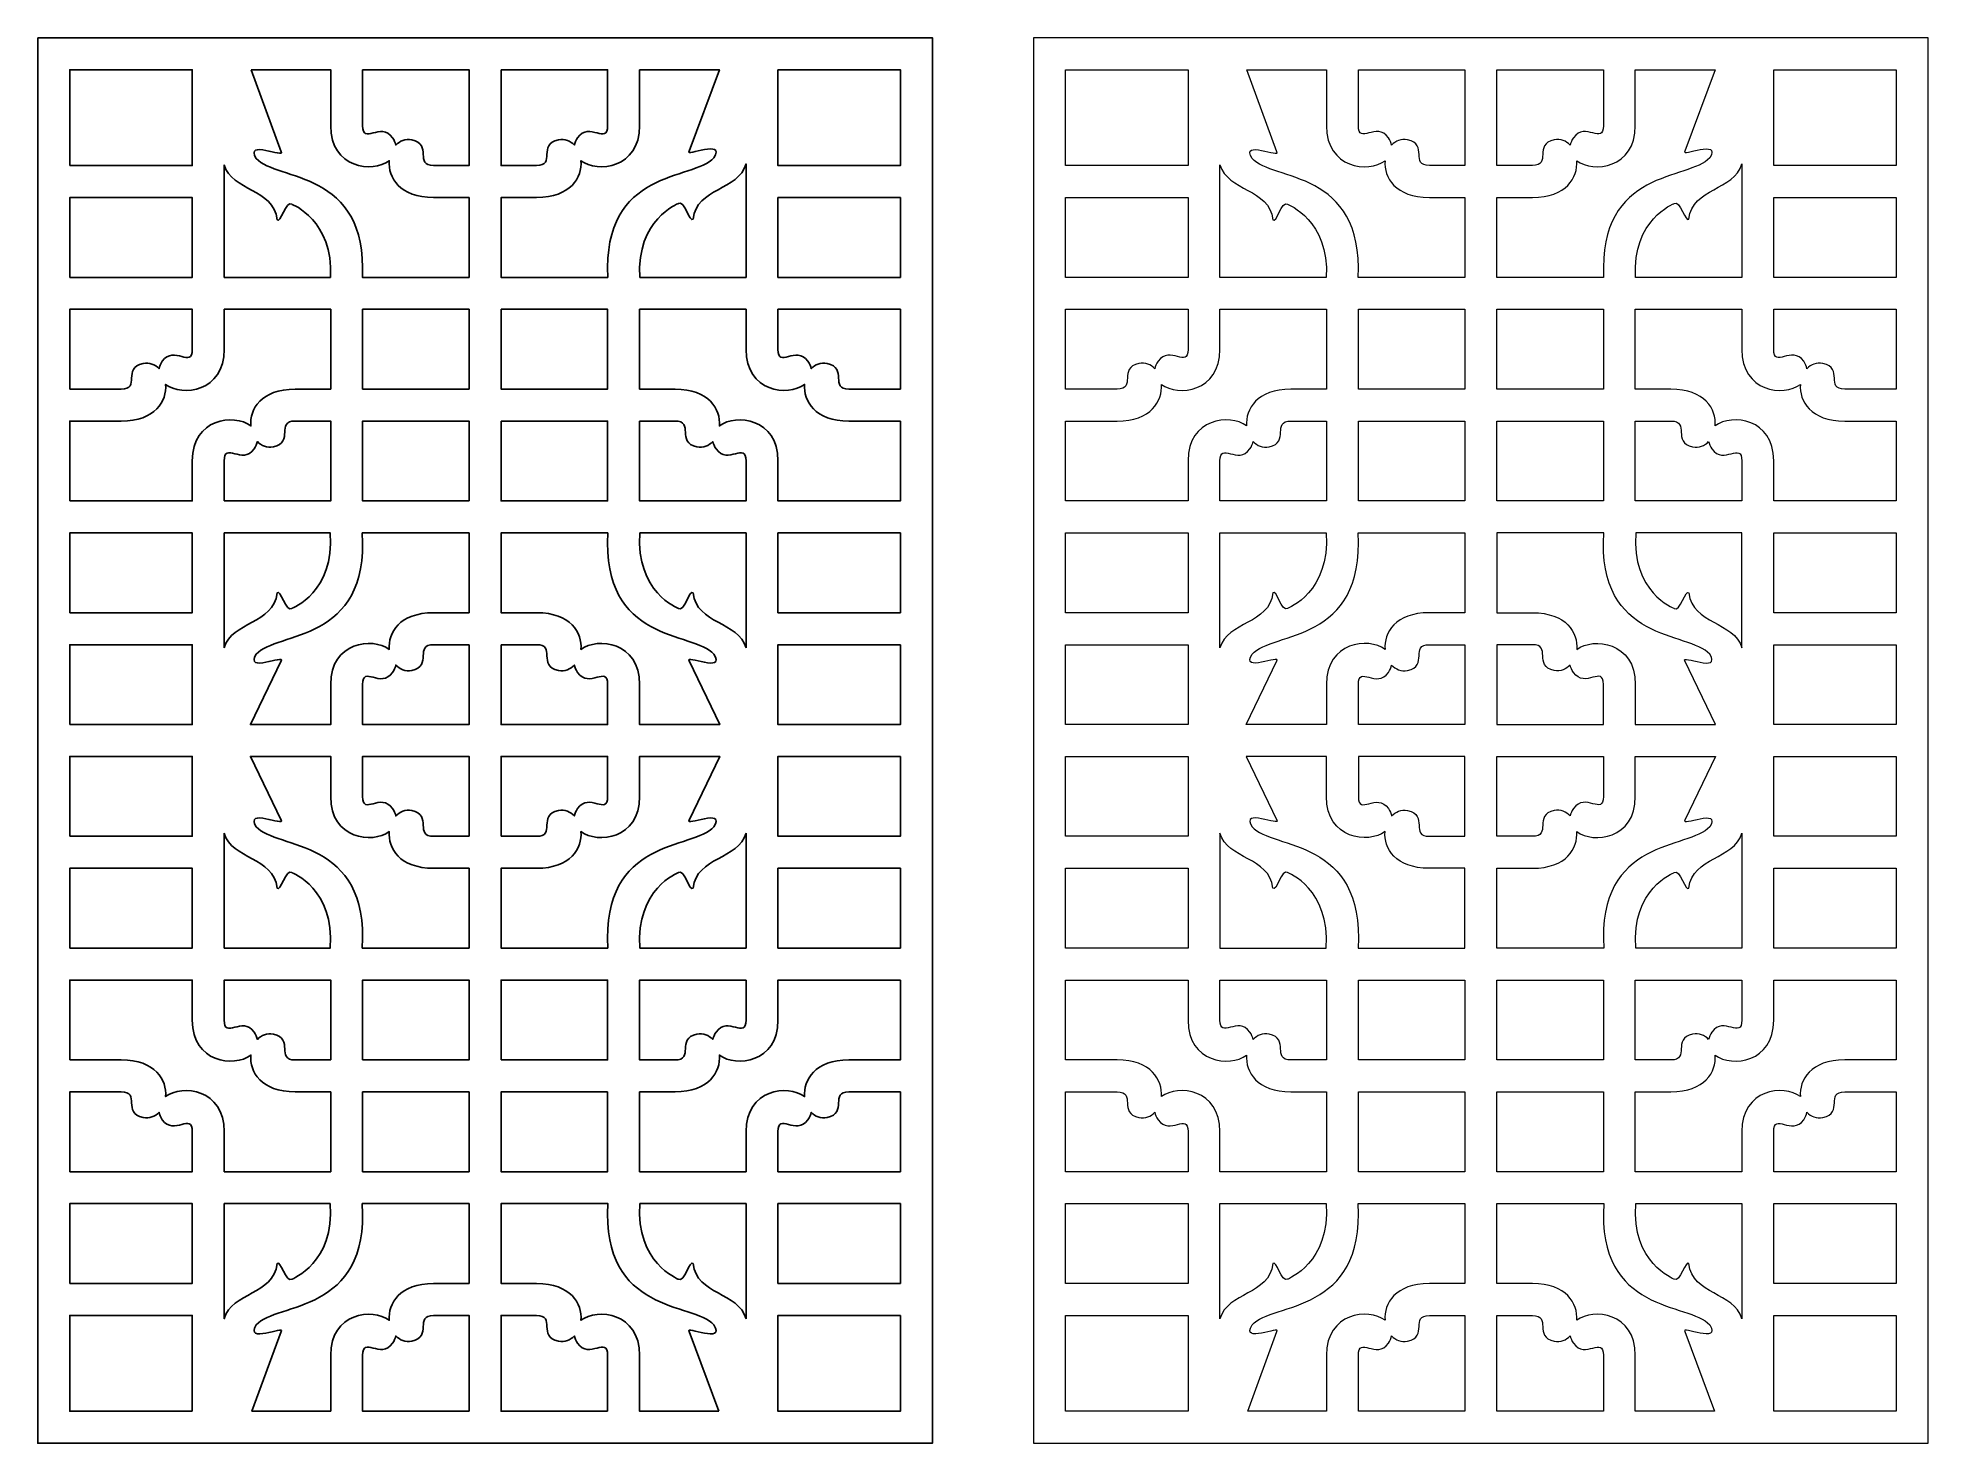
# Model space of a CAD drawing. Header units: centimetres. Extents: x -10 to 9.9, y -2.9 to 11.9.
import ezdxf

# ---------------------------------------------------------------- set-up
doc = ezdxf.new("R2010")
doc.units = ezdxf.units.CM
doc.header["$MEASUREMENT"] = 0
doc.layers.add('layer 1', color=7, linetype='Continuous')

msp = doc.modelspace()

# ---------------------------------------------------------------- linework, layer by layer
at = {"layer": 'layer 1', "color": 250}
for points, knots in [([(-9.97418, 11.8588), (-9.97418, 11.8588), (-0.557, 11.8588), (-0.557, 11.8588), (-0.557, 11.8588), (-0.557, 11.8588), (-0.557, -2.93963), (-0.557, -2.93963), (-0.557, -2.93963), (-0.557, -2.93963), (-9.97418, -2.93963), (-9.97418, -2.93963), (-9.97418, -2.93963), (-9.97418, -2.93963), (-9.97418, 11.8588), (-9.97418, 11.8588)], [0, 0, 0, 0, 0.2, 0.2, 0.2, 0.2, 0.4, 0.4, 0.4, 0.4, 0.6, 0.6, 0.6, 0.6, 1, 1, 1, 1]), ([(-9.63785, 10.51348), (-9.63785, 10.51348), (-8.3486, 10.51348), (-8.3486, 10.51348), (-8.3486, 10.51348), (-8.3486, 10.51348), (-8.3486, 11.52247), (-8.3486, 11.52247), (-8.3486, 11.52247), (-8.3486, 11.52247), (-9.63785, 11.52247), (-9.63785, 11.52247), (-9.63785, 11.52247), (-9.63785, 11.52247), (-9.63785, 10.51348), (-9.63785, 10.51348)], [0, 0, 0, 0, 0.2, 0.2, 0.2, 0.2, 0.4, 0.4, 0.4, 0.4, 0.6, 0.6, 0.6, 0.6, 1, 1, 1, 1]), ([(-7.72947, 11.52247), (-7.72947, 11.52247), (-7.41219, 10.65816), (-7.41219, 10.65816), (-7.41219, 10.65816), (-7.36551, 10.58881), (-7.80395, 10.79184), (-7.67436, 10.58668), (-7.67436, 10.58668), (-7.45939, 10.34868), (-6.50443, 10.47627), (-6.55693, 9.33633), (-6.55693, 9.33633), (-6.55693, 9.33633), (-5.43378, 9.33633), (-5.43378, 9.33633), (-5.43378, 9.33633), (-5.43378, 9.33633), (-5.43378, 10.17715), (-5.43378, 10.17715), (-5.43378, 10.17715), (-5.43378, 10.17715), (-5.80749, 10.17715), (-5.80749, 10.17715), (-5.80749, 10.17715), (-6.16637, 10.17736), (-6.28947, 10.38929), (-6.27419, 10.56345), (-6.27419, 10.56345), (-6.45111, 10.43153), (-6.89093, 10.48339), (-6.89119, 10.93255), (-6.89119, 10.93255), (-6.89119, 10.93255), (-6.89119, 11.52247), (-6.89119, 11.52247), (-6.89119, 11.52247), (-6.89119, 11.52247), (-7.72947, 11.52247), (-7.72947, 11.52247)], [0, 0, 0, 0, 0.09090909, 0.09090909, 0.09090909, 0.09090909, 0.18181818, 0.18181818, 0.18181818, 0.18181818, 0.27272727, 0.27272727, 0.27272727, 0.27272727, 0.36363636, 0.36363636, 0.36363636, 0.36363636, 0.45454545, 0.45454545, 0.45454545, 0.45454545, 0.54545455, 0.54545455, 0.54545455, 0.54545455, 0.63636364, 0.63636364, 0.63636364, 0.63636364, 0.72727273, 0.72727273, 0.72727273, 0.72727273, 0.81818182, 0.81818182, 0.81818182, 0.81818182, 1, 1, 1, 1]), ([(-6.55486, 11.52247), (-6.55486, 11.32407), (-6.55486, 11.13764), (-6.55486, 10.93255), (-6.55486, 10.93255), (-6.55545, 10.72445), (-6.36403, 10.98142), (-6.23954, 10.80671), (-6.23954, 10.80671), (-6.22172, 10.77939), (-6.21066, 10.75322), (-6.20539, 10.72851), (-6.20539, 10.72851), (-6.16366, 10.77339), (-6.10559, 10.79754), (-6.0373, 10.78482), (-6.0373, 10.78482), (-5.81461, 10.7363), (-6.01559, 10.51289), (-5.80749, 10.51348), (-5.80749, 10.51348), (-5.60034, 10.51348), (-5.5778, 10.51348), (-5.43378, 10.51348), (-5.43378, 10.51348), (-5.43378, 10.51348), (-5.43378, 11.52247), (-5.43378, 11.52247), (-5.43378, 11.52247), (-5.43378, 11.52247), (-6.55486, 11.52247), (-6.55486, 11.52247)], [0, 0, 0, 0, 0.11111111, 0.11111111, 0.11111111, 0.11111111, 0.22222222, 0.22222222, 0.22222222, 0.22222222, 0.33333333, 0.33333333, 0.33333333, 0.33333333, 0.44444444, 0.44444444, 0.44444444, 0.44444444, 0.55555556, 0.55555556, 0.55555556, 0.55555556, 0.66666667, 0.66666667, 0.66666667, 0.66666667, 0.77777778, 0.77777778, 0.77777778, 0.77777778, 1, 1, 1, 1]), ([(-5.09745, 11.52247), (-5.09745, 11.52247), (-5.09745, 10.51348), (-5.09745, 10.51348), (-5.09745, 10.51348), (-4.95344, 10.51348), (-4.93089, 10.51348), (-4.72374, 10.51348), (-4.72374, 10.51348), (-4.51564, 10.51289), (-4.71663, 10.7363), (-4.49394, 10.78482), (-4.49394, 10.78482), (-4.42564, 10.79754), (-4.36758, 10.77339), (-4.32584, 10.72851), (-4.32584, 10.72851), (-4.32058, 10.75322), (-4.30951, 10.77939), (-4.2917, 10.80671), (-4.2917, 10.80671), (-4.1672, 10.98142), (-3.97579, 10.72445), (-3.97637, 10.93255), (-3.97637, 10.93255), (-3.97637, 11.12693), (-3.97637, 11.326), (-3.97637, 11.52247), (-3.97637, 11.52247), (-3.97637, 11.52247), (-5.09745, 11.52247), (-5.09745, 11.52247)], [0, 0, 0, 0, 0.11111111, 0.11111111, 0.11111111, 0.11111111, 0.22222222, 0.22222222, 0.22222222, 0.22222222, 0.33333333, 0.33333333, 0.33333333, 0.33333333, 0.44444444, 0.44444444, 0.44444444, 0.44444444, 0.55555556, 0.55555556, 0.55555556, 0.55555556, 0.66666667, 0.66666667, 0.66666667, 0.66666667, 0.77777778, 0.77777778, 0.77777778, 0.77777778, 1, 1, 1, 1]), ([(-3.64005, 11.52247), (-3.64005, 11.52247), (-3.64005, 10.93255), (-3.64005, 10.93255), (-3.64005, 10.93255), (-3.6403, 10.48339), (-4.08013, 10.43153), (-4.25705, 10.56345), (-4.25705, 10.56345), (-4.24176, 10.38929), (-4.36487, 10.17736), (-4.72374, 10.17715), (-4.72374, 10.17715), (-4.72374, 10.17715), (-5.09745, 10.17715), (-5.09745, 10.17715), (-5.09745, 10.17715), (-5.09745, 10.17715), (-5.09745, 9.33633), (-5.09745, 9.33633), (-5.09745, 9.33633), (-5.09745, 9.33633), (-3.9739, 9.33633), (-3.9739, 9.33633), (-3.9739, 9.33633), (-4.03101, 10.48445), (-3.07232, 10.35581), (-2.85688, 10.59434), (-2.85688, 10.59434), (-2.72729, 10.7995), (-3.16573, 10.59647), (-3.11904, 10.66582), (-3.11904, 10.66582), (-3.11904, 10.66582), (-2.79915, 11.52247), (-2.79915, 11.52247), (-2.79915, 11.52247), (-2.79915, 11.52247), (-3.64005, 11.52247), (-3.64005, 11.52247)], [0, 0, 0, 0, 0.09090909, 0.09090909, 0.09090909, 0.09090909, 0.18181818, 0.18181818, 0.18181818, 0.18181818, 0.27272727, 0.27272727, 0.27272727, 0.27272727, 0.36363636, 0.36363636, 0.36363636, 0.36363636, 0.45454545, 0.45454545, 0.45454545, 0.45454545, 0.54545455, 0.54545455, 0.54545455, 0.54545455, 0.63636364, 0.63636364, 0.63636364, 0.63636364, 0.72727273, 0.72727273, 0.72727273, 0.72727273, 0.81818182, 0.81818182, 0.81818182, 0.81818182, 1, 1, 1, 1]), ([(-2.18264, 11.52247), (-2.18264, 11.52247), (-2.18264, 10.51348), (-2.18264, 10.51348), (-2.18264, 10.51348), (-2.18264, 10.51348), (-0.89333, 10.51348), (-0.89333, 10.51348), (-0.89333, 10.51348), (-0.89333, 10.51348), (-0.89333, 11.52247), (-0.89333, 11.52247), (-0.89333, 11.52247), (-0.89333, 11.52247), (-2.18264, 11.52247), (-2.18264, 11.52247)], [0, 0, 0, 0, 0.2, 0.2, 0.2, 0.2, 0.4, 0.4, 0.4, 0.4, 0.6, 0.6, 0.6, 0.6, 1, 1, 1, 1]), ([(-8.01227, 10.52266), (-8.01227, 10.52266), (-8.01227, 9.33633), (-8.01227, 9.33633), (-8.01227, 9.33633), (-8.01227, 9.33633), (-6.89333, 9.33633), (-6.89333, 9.33633), (-6.89333, 9.33633), (-6.86109, 9.93878), (-7.29712, 10.10428), (-7.30123, 10.10706), (-7.30123, 10.10706), (-7.36014, 10.14884), (-7.42301, 9.89463), (-7.45484, 9.94267), (-7.45484, 9.94267), (-7.49184, 10.27371), (-7.93232, 10.24168), (-8.01227, 10.52266)], [0, 0, 0, 0, 0.16666667, 0.16666667, 0.16666667, 0.16666667, 0.33333333, 0.33333333, 0.33333333, 0.33333333, 0.5, 0.5, 0.5, 0.5, 0.66666667, 0.66666667, 0.66666667, 0.66666667, 1, 1, 1, 1]), ([(-3.63752, 9.33633), (-3.63752, 9.33633), (-2.51896, 9.33633), (-2.51896, 9.33633), (-2.51896, 9.33633), (-2.51896, 9.33633), (-2.51896, 10.53036), (-2.51896, 10.53036), (-2.51896, 10.53036), (-2.59889, 10.24935), (-3.03939, 10.28139), (-3.0764, 9.95033), (-3.0764, 9.95033), (-3.10822, 9.9023), (-3.17109, 10.15651), (-3.23, 10.11473), (-3.23, 10.11473), (-3.23413, 10.11194), (-3.6739, 9.94507), (-3.63752, 9.33633)], [0, 0, 0, 0, 0.16666667, 0.16666667, 0.16666667, 0.16666667, 0.33333333, 0.33333333, 0.33333333, 0.33333333, 0.5, 0.5, 0.5, 0.5, 0.66666667, 0.66666667, 0.66666667, 0.66666667, 1, 1, 1, 1]), ([(-9.63785, 9.33633), (-9.63785, 9.33633), (-8.3486, 9.33633), (-8.3486, 9.33633), (-8.3486, 9.33633), (-8.3486, 9.33633), (-8.3486, 10.17715), (-8.3486, 10.17715), (-8.3486, 10.17715), (-8.3486, 10.17715), (-9.63785, 10.17715), (-9.63785, 10.17715), (-9.63785, 10.17715), (-9.63785, 10.17715), (-9.63785, 9.33633), (-9.63785, 9.33633)], [0, 0, 0, 0, 0.2, 0.2, 0.2, 0.2, 0.4, 0.4, 0.4, 0.4, 0.6, 0.6, 0.6, 0.6, 1, 1, 1, 1]), ([(-0.89333, 10.17715), (-0.89333, 10.17715), (-2.18264, 10.17715), (-2.18264, 10.17715), (-2.18264, 10.17715), (-2.18264, 10.17715), (-2.18264, 9.33633), (-2.18264, 9.33633), (-2.18264, 9.33633), (-2.18264, 9.33633), (-0.89333, 9.33633), (-0.89333, 9.33633), (-0.89333, 9.33633), (-0.89333, 9.33633), (-0.89333, 10.17715), (-0.89333, 10.17715)], [0, 0, 0, 0, 0.2, 0.2, 0.2, 0.2, 0.4, 0.4, 0.4, 0.4, 0.6, 0.6, 0.6, 0.6, 1, 1, 1, 1]), ([(-9.63785, 6.98204), (-9.63785, 6.98204), (-8.3486, 6.98204), (-8.3486, 6.98204), (-8.3486, 6.98204), (-8.3486, 6.98204), (-8.3486, 7.40379), (-8.3486, 7.40379), (-8.3486, 7.40379), (-8.34834, 7.85294), (-7.90851, 7.9048), (-7.7316, 7.77288), (-7.7316, 7.77288), (-7.74688, 7.94704), (-7.62378, 8.15898), (-7.2649, 8.15918), (-7.2649, 8.15918), (-7.2649, 8.15918), (-6.89119, 8.15918), (-6.89119, 8.15918), (-6.89119, 8.15918), (-6.89119, 8.15918), (-6.89119, 9), (-6.89119, 9), (-6.89119, 9), (-6.89119, 9), (-8.01227, 9), (-8.01227, 9), (-8.01227, 9), (-8.01227, 9), (-8.01227, 8.57825), (-8.01227, 8.57825), (-8.01227, 8.57825), (-8.01253, 8.1291), (-8.45236, 8.07724), (-8.62927, 8.20915), (-8.62927, 8.20915), (-8.61399, 8.035), (-8.7371, 7.82306), (-9.09597, 7.82286), (-9.09597, 7.82286), (-9.09597, 7.82286), (-9.63785, 7.82286), (-9.63785, 7.82286), (-9.63785, 7.82286), (-9.63785, 7.82286), (-9.63785, 6.98204), (-9.63785, 6.98204)], [0, 0, 0, 0, 0.07692308, 0.07692308, 0.07692308, 0.07692308, 0.15384615, 0.15384615, 0.15384615, 0.15384615, 0.23076923, 0.23076923, 0.23076923, 0.23076923, 0.30769231, 0.30769231, 0.30769231, 0.30769231, 0.38461538, 0.38461538, 0.38461538, 0.38461538, 0.46153846, 0.46153846, 0.46153846, 0.46153846, 0.53846154, 0.53846154, 0.53846154, 0.53846154, 0.61538462, 0.61538462, 0.61538462, 0.61538462, 0.69230769, 0.69230769, 0.69230769, 0.69230769, 0.76923077, 0.76923077, 0.76923077, 0.76923077, 0.84615385, 0.84615385, 0.84615385, 0.84615385, 1, 1, 1, 1]), ([(-9.63785, 8.15918), (-9.44887, 8.15918), (-9.30642, 8.15918), (-9.09597, 8.15918), (-9.09597, 8.15918), (-8.88787, 8.1586), (-9.08886, 8.382), (-8.86616, 8.43052), (-8.86616, 8.43052), (-8.79787, 8.44324), (-8.73981, 8.41909), (-8.69807, 8.37422), (-8.69807, 8.37422), (-8.69281, 8.39893), (-8.68174, 8.42509), (-8.66393, 8.45242), (-8.66393, 8.45242), (-8.53943, 8.62712), (-8.34801, 8.37015), (-8.3486, 8.57825), (-8.3486, 8.57825), (-8.3486, 8.79516), (-8.3486, 8.83091), (-8.3486, 9), (-8.3486, 9), (-8.3486, 9), (-9.63785, 9), (-9.63785, 9), (-9.63785, 9), (-9.63785, 9), (-9.63785, 8.15918), (-9.63785, 8.15918)], [0, 0, 0, 0, 0.11111111, 0.11111111, 0.11111111, 0.11111111, 0.22222222, 0.22222222, 0.22222222, 0.22222222, 0.33333333, 0.33333333, 0.33333333, 0.33333333, 0.44444444, 0.44444444, 0.44444444, 0.44444444, 0.55555556, 0.55555556, 0.55555556, 0.55555556, 0.66666667, 0.66666667, 0.66666667, 0.66666667, 0.77777778, 0.77777778, 0.77777778, 0.77777778, 1, 1, 1, 1]), ([(-5.43378, 8.15918), (-5.43378, 8.15918), (-5.43378, 9), (-5.43378, 9), (-5.43378, 9), (-5.43378, 9), (-6.55486, 9), (-6.55486, 9), (-6.55486, 9), (-6.55486, 9), (-6.55486, 8.15918), (-6.55486, 8.15918), (-6.55486, 8.15918), (-6.55486, 8.15918), (-5.43378, 8.15918), (-5.43378, 8.15918)], [0, 0, 0, 0, 0.2, 0.2, 0.2, 0.2, 0.4, 0.4, 0.4, 0.4, 0.6, 0.6, 0.6, 0.6, 1, 1, 1, 1]), ([(-5.09745, 9), (-5.09745, 9), (-5.09745, 8.15918), (-5.09745, 8.15918), (-5.09745, 8.15918), (-5.09745, 8.15918), (-3.97637, 8.15918), (-3.97637, 8.15918), (-3.97637, 8.15918), (-3.97637, 8.15918), (-3.97637, 9), (-3.97637, 9), (-3.97637, 9), (-3.97637, 9), (-5.09745, 9), (-5.09745, 9)], [0, 0, 0, 0, 0.2, 0.2, 0.2, 0.2, 0.4, 0.4, 0.4, 0.4, 0.6, 0.6, 0.6, 0.6, 1, 1, 1, 1]), ([(-0.89333, 7.82286), (-0.89333, 7.82286), (-1.43527, 7.82286), (-1.43527, 7.82286), (-1.43527, 7.82286), (-1.79414, 7.82306), (-1.91725, 8.035), (-1.90196, 8.20915), (-1.90196, 8.20915), (-2.07888, 8.07724), (-2.5187, 8.1291), (-2.51896, 8.57825), (-2.51896, 8.57825), (-2.51896, 8.57825), (-2.51896, 9), (-2.51896, 9), (-2.51896, 9), (-2.51896, 9), (-3.64005, 9), (-3.64005, 9), (-3.64005, 9), (-3.64005, 9), (-3.64005, 8.15918), (-3.64005, 8.15918), (-3.64005, 8.15918), (-3.64005, 8.15918), (-3.26633, 8.15918), (-3.26633, 8.15918), (-3.26633, 8.15918), (-2.90746, 8.15898), (-2.78435, 7.94704), (-2.79964, 7.77288), (-2.79964, 7.77288), (-2.62272, 7.9048), (-2.1829, 7.85294), (-2.18264, 7.40379), (-2.18264, 7.40379), (-2.18264, 7.40379), (-2.18264, 6.98204), (-2.18264, 6.98204), (-2.18264, 6.98204), (-2.18264, 6.98204), (-0.89333, 6.98204), (-0.89333, 6.98204), (-0.89333, 6.98204), (-0.89333, 6.98204), (-0.89333, 7.82286), (-0.89333, 7.82286)], [0, 0, 0, 0, 0.07692308, 0.07692308, 0.07692308, 0.07692308, 0.15384615, 0.15384615, 0.15384615, 0.15384615, 0.23076923, 0.23076923, 0.23076923, 0.23076923, 0.30769231, 0.30769231, 0.30769231, 0.30769231, 0.38461538, 0.38461538, 0.38461538, 0.38461538, 0.46153846, 0.46153846, 0.46153846, 0.46153846, 0.53846154, 0.53846154, 0.53846154, 0.53846154, 0.61538462, 0.61538462, 0.61538462, 0.61538462, 0.69230769, 0.69230769, 0.69230769, 0.69230769, 0.76923077, 0.76923077, 0.76923077, 0.76923077, 0.84615385, 0.84615385, 0.84615385, 0.84615385, 1, 1, 1, 1]), ([(-0.89333, 9), (-0.89333, 9), (-2.18264, 9), (-2.18264, 9), (-2.18264, 9), (-2.18264, 8.83091), (-2.18264, 8.79516), (-2.18264, 8.57825), (-2.18264, 8.57825), (-2.18322, 8.37015), (-1.99181, 8.62712), (-1.86731, 8.45242), (-1.86731, 8.45242), (-1.8495, 8.42509), (-1.83843, 8.39893), (-1.83317, 8.37422), (-1.83317, 8.37422), (-1.79143, 8.41909), (-1.73337, 8.44324), (-1.66507, 8.43052), (-1.66507, 8.43052), (-1.44238, 8.382), (-1.64337, 8.1586), (-1.43527, 8.15918), (-1.43527, 8.15918), (-1.22479, 8.15918), (-1.08235, 8.15918), (-0.89333, 8.15918), (-0.89333, 8.15918), (-0.89333, 8.15918), (-0.89333, 9), (-0.89333, 9)], [0, 0, 0, 0, 0.11111111, 0.11111111, 0.11111111, 0.11111111, 0.22222222, 0.22222222, 0.22222222, 0.22222222, 0.33333333, 0.33333333, 0.33333333, 0.33333333, 0.44444444, 0.44444444, 0.44444444, 0.44444444, 0.55555556, 0.55555556, 0.55555556, 0.55555556, 0.66666667, 0.66666667, 0.66666667, 0.66666667, 0.77777778, 0.77777778, 0.77777778, 0.77777778, 1, 1, 1, 1]), ([(-8.01227, 6.98204), (-8.01227, 6.98204), (-6.89119, 6.98204), (-6.89119, 6.98204), (-6.89119, 6.98204), (-6.89119, 6.98204), (-6.89119, 7.82286), (-6.89119, 7.82286), (-6.89119, 7.82286), (-7.03523, 7.82286), (-7.05774, 7.82286), (-7.2649, 7.82286), (-7.2649, 7.82286), (-7.473, 7.82344), (-7.27201, 7.60004), (-7.49471, 7.55152), (-7.49471, 7.55152), (-7.563, 7.5388), (-7.62107, 7.56294), (-7.6628, 7.60782), (-7.6628, 7.60782), (-7.66806, 7.58311), (-7.67913, 7.55694), (-7.69694, 7.52962), (-7.69694, 7.52962), (-7.82144, 7.35492), (-8.01286, 7.61189), (-8.01227, 7.40379), (-8.01227, 7.40379), (-8.01227, 7.18689), (-8.01227, 7.15113), (-8.01227, 6.98204)], [0, 0, 0, 0, 0.11111111, 0.11111111, 0.11111111, 0.11111111, 0.22222222, 0.22222222, 0.22222222, 0.22222222, 0.33333333, 0.33333333, 0.33333333, 0.33333333, 0.44444444, 0.44444444, 0.44444444, 0.44444444, 0.55555556, 0.55555556, 0.55555556, 0.55555556, 0.66666667, 0.66666667, 0.66666667, 0.66666667, 0.77777778, 0.77777778, 0.77777778, 0.77777778, 1, 1, 1, 1]), ([(-5.43378, 6.98204), (-5.43378, 6.98204), (-5.43378, 7.82286), (-5.43378, 7.82286), (-5.43378, 7.82286), (-5.43378, 7.82286), (-6.55486, 7.82286), (-6.55486, 7.82286), (-6.55486, 7.82286), (-6.55486, 7.82286), (-6.55486, 6.98204), (-6.55486, 6.98204), (-6.55486, 6.98204), (-6.55486, 6.98204), (-5.43378, 6.98204), (-5.43378, 6.98204)], [0, 0, 0, 0, 0.2, 0.2, 0.2, 0.2, 0.4, 0.4, 0.4, 0.4, 0.6, 0.6, 0.6, 0.6, 1, 1, 1, 1]), ([(-5.09745, 7.82286), (-5.09745, 7.82286), (-5.09745, 6.98204), (-5.09745, 6.98204), (-5.09745, 6.98204), (-5.09745, 6.98204), (-3.97637, 6.98204), (-3.97637, 6.98204), (-3.97637, 6.98204), (-3.97637, 6.98204), (-3.97637, 7.82286), (-3.97637, 7.82286), (-3.97637, 7.82286), (-3.97637, 7.82286), (-5.09745, 7.82286), (-5.09745, 7.82286)], [0, 0, 0, 0, 0.2, 0.2, 0.2, 0.2, 0.4, 0.4, 0.4, 0.4, 0.6, 0.6, 0.6, 0.6, 1, 1, 1, 1]), ([(-3.64005, 7.82286), (-3.64005, 7.82286), (-3.64005, 6.98204), (-3.64005, 6.98204), (-3.64005, 6.98204), (-3.64005, 6.98204), (-2.51896, 6.98204), (-2.51896, 6.98204), (-2.51896, 6.98204), (-2.51896, 7.15113), (-2.51896, 7.18689), (-2.51896, 7.40379), (-2.51896, 7.40379), (-2.51838, 7.61189), (-2.70979, 7.35492), (-2.83429, 7.52962), (-2.83429, 7.52962), (-2.8521, 7.55694), (-2.86317, 7.58311), (-2.86843, 7.60782), (-2.86843, 7.60782), (-2.91017, 7.56294), (-2.96823, 7.5388), (-3.03653, 7.55152), (-3.03653, 7.55152), (-3.25922, 7.60004), (-3.05824, 7.82344), (-3.26633, 7.82286), (-3.26633, 7.82286), (-3.47348, 7.82286), (-3.49603, 7.82286), (-3.64005, 7.82286)], [0, 0, 0, 0, 0.11111111, 0.11111111, 0.11111111, 0.11111111, 0.22222222, 0.22222222, 0.22222222, 0.22222222, 0.33333333, 0.33333333, 0.33333333, 0.33333333, 0.44444444, 0.44444444, 0.44444444, 0.44444444, 0.55555556, 0.55555556, 0.55555556, 0.55555556, 0.66666667, 0.66666667, 0.66666667, 0.66666667, 0.77777778, 0.77777778, 0.77777778, 0.77777778, 1, 1, 1, 1]), ([(-9.63785, 5.80489), (-9.63785, 5.80489), (-8.3486, 5.80489), (-8.3486, 5.80489), (-8.3486, 5.80489), (-8.3486, 5.80489), (-8.3486, 6.64571), (-8.3486, 6.64571), (-8.3486, 6.64571), (-8.3486, 6.64571), (-9.63785, 6.64571), (-9.63785, 6.64571), (-9.63785, 6.64571), (-9.63785, 6.64571), (-9.63785, 5.80489), (-9.63785, 5.80489)], [0, 0, 0, 0, 0.2, 0.2, 0.2, 0.2, 0.4, 0.4, 0.4, 0.4, 0.6, 0.6, 0.6, 0.6, 1, 1, 1, 1]), ([(-8.01227, 5.43394), (-7.93235, 5.71495), (-7.49185, 5.68291), (-7.45484, 6.01397), (-7.45484, 6.01397), (-7.42301, 6.062), (-7.36014, 5.80779), (-7.30123, 5.84957), (-7.30123, 5.84957), (-7.29706, 5.85239), (-6.84887, 6.02249), (-6.89494, 6.64571), (-6.89494, 6.64571), (-6.89494, 6.64571), (-8.01227, 6.64571), (-8.01227, 6.64571), (-8.01227, 6.64571), (-8.01227, 6.64571), (-8.01227, 5.43394), (-8.01227, 5.43394)], [0, 0, 0, 0, 0.16666667, 0.16666667, 0.16666667, 0.16666667, 0.33333333, 0.33333333, 0.33333333, 0.33333333, 0.5, 0.5, 0.5, 0.5, 0.66666667, 0.66666667, 0.66666667, 0.66666667, 1, 1, 1, 1]), ([(-6.55828, 6.64571), (-6.49036, 5.4785), (-7.45781, 5.60971), (-7.67436, 5.36996), (-7.67436, 5.36996), (-7.80395, 5.1648), (-7.36551, 5.36783), (-7.41219, 5.29848), (-7.41219, 5.29848), (-7.41219, 5.29848), (-7.73525, 4.62774), (-7.73525, 4.62774), (-7.73525, 4.62774), (-7.73525, 4.62774), (-6.89119, 4.62774), (-6.89119, 4.62774), (-6.89119, 4.62774), (-6.89119, 4.62774), (-6.89119, 5.04949), (-6.89119, 5.04949), (-6.89119, 5.04949), (-6.89093, 5.49865), (-6.45111, 5.5505), (-6.27419, 5.41859), (-6.27419, 5.41859), (-6.28947, 5.59275), (-6.16637, 5.80468), (-5.80749, 5.80489), (-5.80749, 5.80489), (-5.80749, 5.80489), (-5.43378, 5.80489), (-5.43378, 5.80489), (-5.43378, 5.80489), (-5.43378, 5.80489), (-5.43378, 6.64571), (-5.43378, 6.64571), (-5.43378, 6.64571), (-5.43378, 6.64571), (-6.55828, 6.64571), (-6.55828, 6.64571)], [0, 0, 0, 0, 0.09090909, 0.09090909, 0.09090909, 0.09090909, 0.18181818, 0.18181818, 0.18181818, 0.18181818, 0.27272727, 0.27272727, 0.27272727, 0.27272727, 0.36363636, 0.36363636, 0.36363636, 0.36363636, 0.45454545, 0.45454545, 0.45454545, 0.45454545, 0.54545455, 0.54545455, 0.54545455, 0.54545455, 0.63636364, 0.63636364, 0.63636364, 0.63636364, 0.72727273, 0.72727273, 0.72727273, 0.72727273, 0.81818182, 0.81818182, 0.81818182, 0.81818182, 1, 1, 1, 1]), ([(-3.97296, 6.64571), (-4.04088, 5.4785), (-3.07343, 5.60971), (-2.85688, 5.36996), (-2.85688, 5.36996), (-2.72729, 5.1648), (-3.16573, 5.36783), (-3.11904, 5.29848), (-3.11904, 5.29848), (-3.11904, 5.29848), (-2.79598, 4.62774), (-2.79598, 4.62774), (-2.79598, 4.62774), (-2.79598, 4.62774), (-3.64005, 4.62774), (-3.64005, 4.62774), (-3.64005, 4.62774), (-3.64005, 4.62774), (-3.64005, 5.04949), (-3.64005, 5.04949), (-3.64005, 5.04949), (-3.6403, 5.49865), (-4.08013, 5.5505), (-4.25705, 5.41859), (-4.25705, 5.41859), (-4.24176, 5.59275), (-4.36487, 5.80468), (-4.72374, 5.80489), (-4.72374, 5.80489), (-4.72374, 5.80489), (-5.09745, 5.80489), (-5.09745, 5.80489), (-5.09745, 5.80489), (-5.09745, 5.80489), (-5.09745, 6.64571), (-5.09745, 6.64571), (-5.09745, 6.64571), (-5.09745, 6.64571), (-3.97296, 6.64571), (-3.97296, 6.64571)], [0, 0, 0, 0, 0.09090909, 0.09090909, 0.09090909, 0.09090909, 0.18181818, 0.18181818, 0.18181818, 0.18181818, 0.27272727, 0.27272727, 0.27272727, 0.27272727, 0.36363636, 0.36363636, 0.36363636, 0.36363636, 0.45454545, 0.45454545, 0.45454545, 0.45454545, 0.54545455, 0.54545455, 0.54545455, 0.54545455, 0.63636364, 0.63636364, 0.63636364, 0.63636364, 0.72727273, 0.72727273, 0.72727273, 0.72727273, 0.81818182, 0.81818182, 0.81818182, 0.81818182, 1, 1, 1, 1]), ([(-2.51896, 5.43394), (-2.59889, 5.71495), (-3.03939, 5.68291), (-3.0764, 6.01397), (-3.0764, 6.01397), (-3.10822, 6.062), (-3.17109, 5.80779), (-3.23, 5.84957), (-3.23, 5.84957), (-3.23417, 5.85239), (-3.68237, 6.02249), (-3.63629, 6.64571), (-3.63629, 6.64571), (-3.63629, 6.64571), (-2.51896, 6.64571), (-2.51896, 6.64571), (-2.51896, 6.64571), (-2.51896, 6.64571), (-2.51896, 5.43394), (-2.51896, 5.43394)], [0, 0, 0, 0, 0.16666667, 0.16666667, 0.16666667, 0.16666667, 0.33333333, 0.33333333, 0.33333333, 0.33333333, 0.5, 0.5, 0.5, 0.5, 0.66666667, 0.66666667, 0.66666667, 0.66666667, 1, 1, 1, 1]), ([(-0.89333, 6.64571), (-0.89333, 6.64571), (-2.18264, 6.64571), (-2.18264, 6.64571), (-2.18264, 6.64571), (-2.18264, 6.64571), (-2.18264, 5.80489), (-2.18264, 5.80489), (-2.18264, 5.80489), (-2.18264, 5.80489), (-0.89333, 5.80489), (-0.89333, 5.80489), (-0.89333, 5.80489), (-0.89333, 5.80489), (-0.89333, 6.64571), (-0.89333, 6.64571)], [0, 0, 0, 0, 0.2, 0.2, 0.2, 0.2, 0.4, 0.4, 0.4, 0.4, 0.6, 0.6, 0.6, 0.6, 1, 1, 1, 1]), ([(-9.63785, 4.62774), (-9.63785, 4.62774), (-8.3486, 4.62774), (-8.3486, 4.62774), (-8.3486, 4.62774), (-8.3486, 4.62774), (-8.3486, 5.46856), (-8.3486, 5.46856), (-8.3486, 5.46856), (-8.3486, 5.46856), (-9.63785, 5.46856), (-9.63785, 5.46856), (-9.63785, 5.46856), (-9.63785, 5.46856), (-9.63785, 4.62774), (-9.63785, 4.62774)], [0, 0, 0, 0, 0.2, 0.2, 0.2, 0.2, 0.4, 0.4, 0.4, 0.4, 0.6, 0.6, 0.6, 0.6, 1, 1, 1, 1]), ([(-5.43378, 5.46856), (-5.5778, 5.46856), (-5.60034, 5.46856), (-5.80749, 5.46856), (-5.80749, 5.46856), (-6.01559, 5.46915), (-5.81461, 5.24574), (-6.0373, 5.19722), (-6.0373, 5.19722), (-6.10559, 5.1845), (-6.16366, 5.20865), (-6.20539, 5.25353), (-6.20539, 5.25353), (-6.21066, 5.22882), (-6.22172, 5.20265), (-6.23954, 5.17533), (-6.23954, 5.17533), (-6.36403, 5.00062), (-6.55545, 5.25759), (-6.55486, 5.04949), (-6.55486, 5.04949), (-6.55486, 4.83259), (-6.55486, 4.79684), (-6.55486, 4.62774), (-6.55486, 4.62774), (-6.55486, 4.62774), (-5.43378, 4.62774), (-5.43378, 4.62774), (-5.43378, 4.62774), (-5.43378, 4.62774), (-5.43378, 5.46856), (-5.43378, 5.46856)], [0, 0, 0, 0, 0.11111111, 0.11111111, 0.11111111, 0.11111111, 0.22222222, 0.22222222, 0.22222222, 0.22222222, 0.33333333, 0.33333333, 0.33333333, 0.33333333, 0.44444444, 0.44444444, 0.44444444, 0.44444444, 0.55555556, 0.55555556, 0.55555556, 0.55555556, 0.66666667, 0.66666667, 0.66666667, 0.66666667, 0.77777778, 0.77777778, 0.77777778, 0.77777778, 1, 1, 1, 1]), ([(-5.09745, 5.46856), (-4.95344, 5.46856), (-4.93089, 5.46856), (-4.72374, 5.46856), (-4.72374, 5.46856), (-4.51564, 5.46915), (-4.71663, 5.24574), (-4.49394, 5.19722), (-4.49394, 5.19722), (-4.42564, 5.1845), (-4.36758, 5.20865), (-4.32584, 5.25353), (-4.32584, 5.25353), (-4.32058, 5.22882), (-4.30951, 5.20265), (-4.2917, 5.17533), (-4.2917, 5.17533), (-4.1672, 5.00062), (-3.97579, 5.25759), (-3.97637, 5.04949), (-3.97637, 5.04949), (-3.97637, 4.83259), (-3.97637, 4.79684), (-3.97637, 4.62774), (-3.97637, 4.62774), (-3.97637, 4.62774), (-5.09745, 4.62774), (-5.09745, 4.62774), (-5.09745, 4.62774), (-5.09745, 4.62774), (-5.09745, 5.46856), (-5.09745, 5.46856)], [0, 0, 0, 0, 0.11111111, 0.11111111, 0.11111111, 0.11111111, 0.22222222, 0.22222222, 0.22222222, 0.22222222, 0.33333333, 0.33333333, 0.33333333, 0.33333333, 0.44444444, 0.44444444, 0.44444444, 0.44444444, 0.55555556, 0.55555556, 0.55555556, 0.55555556, 0.66666667, 0.66666667, 0.66666667, 0.66666667, 0.77777778, 0.77777778, 0.77777778, 0.77777778, 1, 1, 1, 1]), ([(-0.89333, 5.46856), (-0.89333, 5.46856), (-2.18264, 5.46856), (-2.18264, 5.46856), (-2.18264, 5.46856), (-2.18264, 5.46856), (-2.18264, 4.62774), (-2.18264, 4.62774), (-2.18264, 4.62774), (-2.18264, 4.62774), (-0.89333, 4.62774), (-0.89333, 4.62774), (-0.89333, 4.62774), (-0.89333, 4.62774), (-0.89333, 5.46856), (-0.89333, 5.46856)], [0, 0, 0, 0, 0.2, 0.2, 0.2, 0.2, 0.4, 0.4, 0.4, 0.4, 0.6, 0.6, 0.6, 0.6, 1, 1, 1, 1]), ([(-9.63785, 3.45059), (-9.63785, 3.45059), (-8.3486, 3.45059), (-8.3486, 3.45059), (-8.3486, 3.45059), (-8.3486, 3.45059), (-8.3486, 4.29141), (-8.3486, 4.29141), (-8.3486, 4.29141), (-8.3486, 4.29141), (-9.63785, 4.29141), (-9.63785, 4.29141), (-9.63785, 4.29141), (-9.63785, 4.29141), (-9.63785, 3.45059), (-9.63785, 3.45059)], [0, 0, 0, 0, 0.2, 0.2, 0.2, 0.2, 0.4, 0.4, 0.4, 0.4, 0.6, 0.6, 0.6, 0.6, 1, 1, 1, 1]), ([(-6.55828, 2.27345), (-6.49036, 3.44066), (-7.45781, 3.30944), (-7.67436, 3.5492), (-7.67436, 3.5492), (-7.80395, 3.75436), (-7.36551, 3.55133), (-7.41219, 3.62068), (-7.41219, 3.62068), (-7.41219, 3.62068), (-7.73525, 4.29141), (-7.73525, 4.29141), (-7.73525, 4.29141), (-7.73525, 4.29141), (-6.89119, 4.29141), (-6.89119, 4.29141), (-6.89119, 4.29141), (-6.89119, 4.29141), (-6.89119, 3.86966), (-6.89119, 3.86966), (-6.89119, 3.86966), (-6.89093, 3.42051), (-6.45111, 3.36865), (-6.27419, 3.50057), (-6.27419, 3.50057), (-6.28947, 3.32641), (-6.16637, 3.11447), (-5.80749, 3.11427), (-5.80749, 3.11427), (-5.80749, 3.11427), (-5.43378, 3.11427), (-5.43378, 3.11427), (-5.43378, 3.11427), (-5.43378, 3.11427), (-5.43378, 2.27345), (-5.43378, 2.27345), (-5.43378, 2.27345), (-5.43378, 2.27345), (-6.55828, 2.27345), (-6.55828, 2.27345)], [0, 0, 0, 0, 0.09090909, 0.09090909, 0.09090909, 0.09090909, 0.18181818, 0.18181818, 0.18181818, 0.18181818, 0.27272727, 0.27272727, 0.27272727, 0.27272727, 0.36363636, 0.36363636, 0.36363636, 0.36363636, 0.45454545, 0.45454545, 0.45454545, 0.45454545, 0.54545455, 0.54545455, 0.54545455, 0.54545455, 0.63636364, 0.63636364, 0.63636364, 0.63636364, 0.72727273, 0.72727273, 0.72727273, 0.72727273, 0.81818182, 0.81818182, 0.81818182, 0.81818182, 1, 1, 1, 1]), ([(-5.43378, 3.45059), (-5.5778, 3.45059), (-5.60034, 3.45059), (-5.80749, 3.45059), (-5.80749, 3.45059), (-6.01559, 3.45001), (-5.81461, 3.67342), (-6.0373, 3.72193), (-6.0373, 3.72193), (-6.10559, 3.73465), (-6.16366, 3.71051), (-6.20539, 3.66563), (-6.20539, 3.66563), (-6.21066, 3.69034), (-6.22172, 3.71651), (-6.23954, 3.74383), (-6.23954, 3.74383), (-6.36403, 3.91853), (-6.55545, 3.66156), (-6.55486, 3.86966), (-6.55486, 3.86966), (-6.55486, 4.08656), (-6.55486, 4.12233), (-6.55486, 4.29141), (-6.55486, 4.29141), (-6.55486, 4.29141), (-5.43378, 4.29141), (-5.43378, 4.29141), (-5.43378, 4.29141), (-5.43378, 4.29141), (-5.43378, 3.45059), (-5.43378, 3.45059)], [0, 0, 0, 0, 0.11111111, 0.11111111, 0.11111111, 0.11111111, 0.22222222, 0.22222222, 0.22222222, 0.22222222, 0.33333333, 0.33333333, 0.33333333, 0.33333333, 0.44444444, 0.44444444, 0.44444444, 0.44444444, 0.55555556, 0.55555556, 0.55555556, 0.55555556, 0.66666667, 0.66666667, 0.66666667, 0.66666667, 0.77777778, 0.77777778, 0.77777778, 0.77777778, 1, 1, 1, 1]), ([(-3.97296, 2.27345), (-4.04088, 3.44066), (-3.07343, 3.30944), (-2.85688, 3.5492), (-2.85688, 3.5492), (-2.72729, 3.75436), (-3.16573, 3.55133), (-3.11904, 3.62068), (-3.11904, 3.62068), (-3.11904, 3.62068), (-2.79598, 4.29141), (-2.79598, 4.29141), (-2.79598, 4.29141), (-2.79598, 4.29141), (-3.64005, 4.29141), (-3.64005, 4.29141), (-3.64005, 4.29141), (-3.64005, 4.29141), (-3.64005, 3.86966), (-3.64005, 3.86966), (-3.64005, 3.86966), (-3.6403, 3.42051), (-4.08013, 3.36865), (-4.25705, 3.50057), (-4.25705, 3.50057), (-4.24176, 3.32641), (-4.36487, 3.11447), (-4.72374, 3.11427), (-4.72374, 3.11427), (-4.72374, 3.11427), (-5.09745, 3.11427), (-5.09745, 3.11427), (-5.09745, 3.11427), (-5.09745, 3.11427), (-5.09745, 2.27345), (-5.09745, 2.27345), (-5.09745, 2.27345), (-5.09745, 2.27345), (-3.97296, 2.27345), (-3.97296, 2.27345)], [0, 0, 0, 0, 0.09090909, 0.09090909, 0.09090909, 0.09090909, 0.18181818, 0.18181818, 0.18181818, 0.18181818, 0.27272727, 0.27272727, 0.27272727, 0.27272727, 0.36363636, 0.36363636, 0.36363636, 0.36363636, 0.45454545, 0.45454545, 0.45454545, 0.45454545, 0.54545455, 0.54545455, 0.54545455, 0.54545455, 0.63636364, 0.63636364, 0.63636364, 0.63636364, 0.72727273, 0.72727273, 0.72727273, 0.72727273, 0.81818182, 0.81818182, 0.81818182, 0.81818182, 1, 1, 1, 1]), ([(-5.09745, 3.45059), (-4.95344, 3.45059), (-4.93089, 3.45059), (-4.72374, 3.45059), (-4.72374, 3.45059), (-4.51564, 3.45001), (-4.71663, 3.67342), (-4.49394, 3.72193), (-4.49394, 3.72193), (-4.42564, 3.73465), (-4.36758, 3.71051), (-4.32584, 3.66563), (-4.32584, 3.66563), (-4.32058, 3.69034), (-4.30951, 3.71651), (-4.2917, 3.74383), (-4.2917, 3.74383), (-4.1672, 3.91853), (-3.97579, 3.66156), (-3.97637, 3.86966), (-3.97637, 3.86966), (-3.97637, 4.08656), (-3.97637, 4.12233), (-3.97637, 4.29141), (-3.97637, 4.29141), (-3.97637, 4.29141), (-5.09745, 4.29141), (-5.09745, 4.29141), (-5.09745, 4.29141), (-5.09745, 4.29141), (-5.09745, 3.45059), (-5.09745, 3.45059)], [0, 0, 0, 0, 0.11111111, 0.11111111, 0.11111111, 0.11111111, 0.22222222, 0.22222222, 0.22222222, 0.22222222, 0.33333333, 0.33333333, 0.33333333, 0.33333333, 0.44444444, 0.44444444, 0.44444444, 0.44444444, 0.55555556, 0.55555556, 0.55555556, 0.55555556, 0.66666667, 0.66666667, 0.66666667, 0.66666667, 0.77777778, 0.77777778, 0.77777778, 0.77777778, 1, 1, 1, 1]), ([(-0.89333, 4.29141), (-0.89333, 4.29141), (-2.18264, 4.29141), (-2.18264, 4.29141), (-2.18264, 4.29141), (-2.18264, 4.29141), (-2.18264, 3.45059), (-2.18264, 3.45059), (-2.18264, 3.45059), (-2.18264, 3.45059), (-0.89333, 3.45059), (-0.89333, 3.45059), (-0.89333, 3.45059), (-0.89333, 3.45059), (-0.89333, 4.29141), (-0.89333, 4.29141)], [0, 0, 0, 0, 0.2, 0.2, 0.2, 0.2, 0.4, 0.4, 0.4, 0.4, 0.6, 0.6, 0.6, 0.6, 1, 1, 1, 1]), ([(-8.01227, 3.48523), (-7.93235, 3.20421), (-7.49185, 3.23625), (-7.45484, 2.90519), (-7.45484, 2.90519), (-7.42301, 2.85715), (-7.36014, 3.11136), (-7.30123, 3.06958), (-7.30123, 3.06958), (-7.29706, 3.06677), (-6.84886, 2.89667), (-6.89494, 2.27345), (-6.89494, 2.27345), (-6.89494, 2.27345), (-8.01227, 2.27345), (-8.01227, 2.27345), (-8.01227, 2.27345), (-8.01227, 2.27345), (-8.01227, 3.48523), (-8.01227, 3.48523)], [0, 0, 0, 0, 0.16666667, 0.16666667, 0.16666667, 0.16666667, 0.33333333, 0.33333333, 0.33333333, 0.33333333, 0.5, 0.5, 0.5, 0.5, 0.66666667, 0.66666667, 0.66666667, 0.66666667, 1, 1, 1, 1]), ([(-2.51896, 3.48523), (-2.59889, 3.20421), (-3.03939, 3.23625), (-3.0764, 2.90519), (-3.0764, 2.90519), (-3.10822, 2.85715), (-3.17109, 3.11136), (-3.23, 3.06958), (-3.23, 3.06958), (-3.23417, 3.06677), (-3.68237, 2.89667), (-3.63629, 2.27345), (-3.63629, 2.27345), (-3.63629, 2.27345), (-2.51896, 2.27345), (-2.51896, 2.27345), (-2.51896, 2.27345), (-2.51896, 2.27345), (-2.51896, 3.48523), (-2.51896, 3.48523)], [0, 0, 0, 0, 0.16666667, 0.16666667, 0.16666667, 0.16666667, 0.33333333, 0.33333333, 0.33333333, 0.33333333, 0.5, 0.5, 0.5, 0.5, 0.66666667, 0.66666667, 0.66666667, 0.66666667, 1, 1, 1, 1]), ([(-9.63785, 2.27345), (-9.63785, 2.27345), (-8.3486, 2.27345), (-8.3486, 2.27345), (-8.3486, 2.27345), (-8.3486, 2.27345), (-8.3486, 3.11427), (-8.3486, 3.11427), (-8.3486, 3.11427), (-8.3486, 3.11427), (-9.63785, 3.11427), (-9.63785, 3.11427), (-9.63785, 3.11427), (-9.63785, 3.11427), (-9.63785, 2.27345), (-9.63785, 2.27345)], [0, 0, 0, 0, 0.2, 0.2, 0.2, 0.2, 0.4, 0.4, 0.4, 0.4, 0.6, 0.6, 0.6, 0.6, 1, 1, 1, 1]), ([(-0.89333, 3.11427), (-0.89333, 3.11427), (-2.18264, 3.11427), (-2.18264, 3.11427), (-2.18264, 3.11427), (-2.18264, 3.11427), (-2.18264, 2.27345), (-2.18264, 2.27345), (-2.18264, 2.27345), (-2.18264, 2.27345), (-0.89333, 2.27345), (-0.89333, 2.27345), (-0.89333, 2.27345), (-0.89333, 2.27345), (-0.89333, 3.11427), (-0.89333, 3.11427)], [0, 0, 0, 0, 0.2, 0.2, 0.2, 0.2, 0.4, 0.4, 0.4, 0.4, 0.6, 0.6, 0.6, 0.6, 1, 1, 1, 1]), ([(-9.63785, 1.0963), (-9.63785, 1.0963), (-9.09597, 1.0963), (-9.09597, 1.0963), (-9.09597, 1.0963), (-8.7371, 1.0961), (-8.61399, 0.88416), (-8.62927, 0.71), (-8.62927, 0.71), (-8.45236, 0.84192), (-8.01253, 0.79006), (-8.01227, 0.3409), (-8.01227, 0.3409), (-8.01227, 0.3409), (-8.01227, -0.08085), (-8.01227, -0.08085), (-8.01227, -0.08085), (-8.01227, -0.08085), (-6.89119, -0.08085), (-6.89119, -0.08085), (-6.89119, -0.08085), (-6.89119, -0.08085), (-6.89119, 0.75997), (-6.89119, 0.75997), (-6.89119, 0.75997), (-6.89119, 0.75997), (-7.2649, 0.75997), (-7.2649, 0.75997), (-7.2649, 0.75997), (-7.62378, 0.76018), (-7.74688, 0.97211), (-7.7316, 1.14627), (-7.7316, 1.14627), (-7.90851, 1.01436), (-8.34834, 1.06622), (-8.3486, 1.51537), (-8.3486, 1.51537), (-8.3486, 1.51537), (-8.3486, 1.93712), (-8.3486, 1.93712), (-8.3486, 1.93712), (-8.3486, 1.93712), (-9.63785, 1.93712), (-9.63785, 1.93712), (-9.63785, 1.93712), (-9.63785, 1.93712), (-9.63785, 1.0963), (-9.63785, 1.0963)], [0, 0, 0, 0, 0.07692308, 0.07692308, 0.07692308, 0.07692308, 0.15384615, 0.15384615, 0.15384615, 0.15384615, 0.23076923, 0.23076923, 0.23076923, 0.23076923, 0.30769231, 0.30769231, 0.30769231, 0.30769231, 0.38461538, 0.38461538, 0.38461538, 0.38461538, 0.46153846, 0.46153846, 0.46153846, 0.46153846, 0.53846154, 0.53846154, 0.53846154, 0.53846154, 0.61538462, 0.61538462, 0.61538462, 0.61538462, 0.69230769, 0.69230769, 0.69230769, 0.69230769, 0.76923077, 0.76923077, 0.76923077, 0.76923077, 0.84615385, 0.84615385, 0.84615385, 0.84615385, 1, 1, 1, 1]), ([(-6.89119, 1.0963), (-6.89119, 1.0963), (-6.89119, 1.93712), (-6.89119, 1.93712), (-6.89119, 1.93712), (-6.89119, 1.93712), (-8.01227, 1.93712), (-8.01227, 1.93712), (-8.01227, 1.93712), (-8.01227, 1.76803), (-8.01227, 1.73227), (-8.01227, 1.51537), (-8.01227, 1.51537), (-8.01286, 1.30727), (-7.82144, 1.56424), (-7.69694, 1.38953), (-7.69694, 1.38953), (-7.67913, 1.36221), (-7.66806, 1.33604), (-7.6628, 1.31133), (-7.6628, 1.31133), (-7.62107, 1.35621), (-7.563, 1.38036), (-7.49471, 1.36764), (-7.49471, 1.36764), (-7.27201, 1.31912), (-7.473, 1.09572), (-7.2649, 1.0963), (-7.2649, 1.0963), (-7.05775, 1.0963), (-7.0352, 1.0963), (-6.89119, 1.0963)], [0, 0, 0, 0, 0.11111111, 0.11111111, 0.11111111, 0.11111111, 0.22222222, 0.22222222, 0.22222222, 0.22222222, 0.33333333, 0.33333333, 0.33333333, 0.33333333, 0.44444444, 0.44444444, 0.44444444, 0.44444444, 0.55555556, 0.55555556, 0.55555556, 0.55555556, 0.66666667, 0.66666667, 0.66666667, 0.66666667, 0.77777778, 0.77777778, 0.77777778, 0.77777778, 1, 1, 1, 1]), ([(-6.55486, 1.0963), (-6.55486, 1.0963), (-5.43378, 1.0963), (-5.43378, 1.0963), (-5.43378, 1.0963), (-5.43378, 1.0963), (-5.43378, 1.93712), (-5.43378, 1.93712), (-5.43378, 1.93712), (-5.43378, 1.93712), (-6.55486, 1.93712), (-6.55486, 1.93712), (-6.55486, 1.93712), (-6.55486, 1.93712), (-6.55486, 1.0963), (-6.55486, 1.0963)], [0, 0, 0, 0, 0.2, 0.2, 0.2, 0.2, 0.4, 0.4, 0.4, 0.4, 0.6, 0.6, 0.6, 0.6, 1, 1, 1, 1]), ([(-5.09745, 1.0963), (-5.09745, 1.0963), (-3.97637, 1.0963), (-3.97637, 1.0963), (-3.97637, 1.0963), (-3.97637, 1.0963), (-3.97637, 1.93712), (-3.97637, 1.93712), (-3.97637, 1.93712), (-3.97637, 1.93712), (-5.09745, 1.93712), (-5.09745, 1.93712), (-5.09745, 1.93712), (-5.09745, 1.93712), (-5.09745, 1.0963), (-5.09745, 1.0963)], [0, 0, 0, 0, 0.2, 0.2, 0.2, 0.2, 0.4, 0.4, 0.4, 0.4, 0.6, 0.6, 0.6, 0.6, 1, 1, 1, 1]), ([(-0.89333, 1.93712), (-0.89333, 1.93712), (-2.18264, 1.93712), (-2.18264, 1.93712), (-2.18264, 1.93712), (-2.18264, 1.93712), (-2.18264, 1.51537), (-2.18264, 1.51537), (-2.18264, 1.51537), (-2.1829, 1.06622), (-2.62272, 1.01436), (-2.79964, 1.14627), (-2.79964, 1.14627), (-2.78435, 0.97211), (-2.90746, 0.76018), (-3.26633, 0.75997), (-3.26633, 0.75997), (-3.26633, 0.75997), (-3.64005, 0.75997), (-3.64005, 0.75997), (-3.64005, 0.75997), (-3.64005, 0.75997), (-3.64005, -0.08085), (-3.64005, -0.08085), (-3.64005, -0.08085), (-3.64005, -0.08085), (-2.51896, -0.08085), (-2.51896, -0.08085), (-2.51896, -0.08085), (-2.51896, -0.08085), (-2.51896, 0.3409), (-2.51896, 0.3409), (-2.51896, 0.3409), (-2.5187, 0.79006), (-2.07888, 0.84192), (-1.90196, 0.71), (-1.90196, 0.71), (-1.91725, 0.88416), (-1.79414, 1.0961), (-1.43527, 1.0963), (-1.43527, 1.0963), (-1.43527, 1.0963), (-0.89333, 1.0963), (-0.89333, 1.0963), (-0.89333, 1.0963), (-0.89333, 1.0963), (-0.89333, 1.93712), (-0.89333, 1.93712)], [0, 0, 0, 0, 0.07692308, 0.07692308, 0.07692308, 0.07692308, 0.15384615, 0.15384615, 0.15384615, 0.15384615, 0.23076923, 0.23076923, 0.23076923, 0.23076923, 0.30769231, 0.30769231, 0.30769231, 0.30769231, 0.38461538, 0.38461538, 0.38461538, 0.38461538, 0.46153846, 0.46153846, 0.46153846, 0.46153846, 0.53846154, 0.53846154, 0.53846154, 0.53846154, 0.61538462, 0.61538462, 0.61538462, 0.61538462, 0.69230769, 0.69230769, 0.69230769, 0.69230769, 0.76923077, 0.76923077, 0.76923077, 0.76923077, 0.84615385, 0.84615385, 0.84615385, 0.84615385, 1, 1, 1, 1]), ([(-2.51896, 1.93712), (-2.51896, 1.93712), (-3.64005, 1.93712), (-3.64005, 1.93712), (-3.64005, 1.93712), (-3.64005, 1.93712), (-3.64005, 1.0963), (-3.64005, 1.0963), (-3.64005, 1.0963), (-3.49603, 1.0963), (-3.47348, 1.0963), (-3.26633, 1.0963), (-3.26633, 1.0963), (-3.05824, 1.09572), (-3.25922, 1.31912), (-3.03653, 1.36764), (-3.03653, 1.36764), (-2.96823, 1.38036), (-2.91017, 1.35621), (-2.86843, 1.31133), (-2.86843, 1.31133), (-2.86317, 1.33604), (-2.8521, 1.36221), (-2.83429, 1.38953), (-2.83429, 1.38953), (-2.70979, 1.56424), (-2.51838, 1.30727), (-2.51896, 1.51537), (-2.51896, 1.51537), (-2.51896, 1.73227), (-2.51896, 1.76803), (-2.51896, 1.93712)], [0, 0, 0, 0, 0.11111111, 0.11111111, 0.11111111, 0.11111111, 0.22222222, 0.22222222, 0.22222222, 0.22222222, 0.33333333, 0.33333333, 0.33333333, 0.33333333, 0.44444444, 0.44444444, 0.44444444, 0.44444444, 0.55555556, 0.55555556, 0.55555556, 0.55555556, 0.66666667, 0.66666667, 0.66666667, 0.66666667, 0.77777778, 0.77777778, 0.77777778, 0.77777778, 1, 1, 1, 1]), ([(-9.63785, -0.08085), (-9.63785, -0.08085), (-8.3486, -0.08085), (-8.3486, -0.08085), (-8.3486, -0.08085), (-8.3486, 0.08825), (-8.3486, 0.124), (-8.3486, 0.3409), (-8.3486, 0.3409), (-8.34801, 0.549), (-8.53943, 0.29203), (-8.66393, 0.46674), (-8.66393, 0.46674), (-8.68174, 0.49406), (-8.69281, 0.52023), (-8.69807, 0.54494), (-8.69807, 0.54494), (-8.73981, 0.50006), (-8.79787, 0.47591), (-8.86616, 0.48863), (-8.86616, 0.48863), (-9.08886, 0.53715), (-8.88787, 0.76056), (-9.09597, 0.75997), (-9.09597, 0.75997), (-9.30642, 0.75997), (-9.44887, 0.75997), (-9.63785, 0.75997), (-9.63785, 0.75997), (-9.63785, 0.75997), (-9.63785, -0.08085), (-9.63785, -0.08085)], [0, 0, 0, 0, 0.11111111, 0.11111111, 0.11111111, 0.11111111, 0.22222222, 0.22222222, 0.22222222, 0.22222222, 0.33333333, 0.33333333, 0.33333333, 0.33333333, 0.44444444, 0.44444444, 0.44444444, 0.44444444, 0.55555556, 0.55555556, 0.55555556, 0.55555556, 0.66666667, 0.66666667, 0.66666667, 0.66666667, 0.77777778, 0.77777778, 0.77777778, 0.77777778, 1, 1, 1, 1]), ([(-5.43378, 0.75997), (-5.43378, 0.75997), (-6.55486, 0.75997), (-6.55486, 0.75997), (-6.55486, 0.75997), (-6.55486, 0.75997), (-6.55486, -0.08085), (-6.55486, -0.08085), (-6.55486, -0.08085), (-6.55486, -0.08085), (-5.43378, -0.08085), (-5.43378, -0.08085), (-5.43378, -0.08085), (-5.43378, -0.08085), (-5.43378, 0.75997), (-5.43378, 0.75997)], [0, 0, 0, 0, 0.2, 0.2, 0.2, 0.2, 0.4, 0.4, 0.4, 0.4, 0.6, 0.6, 0.6, 0.6, 1, 1, 1, 1]), ([(-3.97637, 0.75997), (-3.97637, 0.75997), (-5.09745, 0.75997), (-5.09745, 0.75997), (-5.09745, 0.75997), (-5.09745, 0.75997), (-5.09745, -0.08085), (-5.09745, -0.08085), (-5.09745, -0.08085), (-5.09745, -0.08085), (-3.97637, -0.08085), (-3.97637, -0.08085), (-3.97637, -0.08085), (-3.97637, -0.08085), (-3.97637, 0.75997), (-3.97637, 0.75997)], [0, 0, 0, 0, 0.2, 0.2, 0.2, 0.2, 0.4, 0.4, 0.4, 0.4, 0.6, 0.6, 0.6, 0.6, 1, 1, 1, 1]), ([(-0.89333, 0.75997), (-1.08235, 0.75997), (-1.22479, 0.75997), (-1.43527, 0.75997), (-1.43527, 0.75997), (-1.64337, 0.76056), (-1.44238, 0.53715), (-1.66507, 0.48863), (-1.66507, 0.48863), (-1.73337, 0.47591), (-1.79143, 0.50006), (-1.83317, 0.54494), (-1.83317, 0.54494), (-1.83843, 0.52023), (-1.8495, 0.49406), (-1.86731, 0.46674), (-1.86731, 0.46674), (-1.99181, 0.29203), (-2.18322, 0.549), (-2.18264, 0.3409), (-2.18264, 0.3409), (-2.18264, 0.124), (-2.18264, 0.08825), (-2.18264, -0.08085), (-2.18264, -0.08085), (-2.18264, -0.08085), (-0.89333, -0.08085), (-0.89333, -0.08085), (-0.89333, -0.08085), (-0.89333, -0.08085), (-0.89333, 0.75997), (-0.89333, 0.75997)], [0, 0, 0, 0, 0.11111111, 0.11111111, 0.11111111, 0.11111111, 0.22222222, 0.22222222, 0.22222222, 0.22222222, 0.33333333, 0.33333333, 0.33333333, 0.33333333, 0.44444444, 0.44444444, 0.44444444, 0.44444444, 0.55555556, 0.55555556, 0.55555556, 0.55555556, 0.66666667, 0.66666667, 0.66666667, 0.66666667, 0.77777778, 0.77777778, 0.77777778, 0.77777778, 1, 1, 1, 1]), ([(-9.63785, -1.25799), (-9.63785, -1.25799), (-8.3486, -1.25799), (-8.3486, -1.25799), (-8.3486, -1.25799), (-8.3486, -1.25799), (-8.3486, -0.41717), (-8.3486, -0.41717), (-8.3486, -0.41717), (-8.3486, -0.41717), (-9.63785, -0.41717), (-9.63785, -0.41717), (-9.63785, -0.41717), (-9.63785, -0.41717), (-9.63785, -1.25799), (-9.63785, -1.25799)], [0, 0, 0, 0, 0.2, 0.2, 0.2, 0.2, 0.4, 0.4, 0.4, 0.4, 0.6, 0.6, 0.6, 0.6, 1, 1, 1, 1]), ([(-6.89494, -0.41717), (-6.89494, -0.41717), (-8.01227, -0.41717), (-8.01227, -0.41717), (-8.01227, -0.41717), (-8.01227, -0.41717), (-8.01227, -1.62895), (-8.01227, -1.62895), (-8.01227, -1.62895), (-7.93235, -1.34793), (-7.49185, -1.37998), (-7.45484, -1.04891), (-7.45484, -1.04891), (-7.42301, -1.00088), (-7.36014, -1.25509), (-7.30123, -1.21331), (-7.30123, -1.21331), (-7.29706, -1.21049), (-6.84887, -1.0404), (-6.89494, -0.41717)], [0, 0, 0, 0, 0.16666667, 0.16666667, 0.16666667, 0.16666667, 0.33333333, 0.33333333, 0.33333333, 0.33333333, 0.5, 0.5, 0.5, 0.5, 0.66666667, 0.66666667, 0.66666667, 0.66666667, 1, 1, 1, 1]), ([(-6.89119, -2.6033), (-6.89119, -2.6033), (-6.89119, -2.01339), (-6.89119, -2.01339), (-6.89119, -2.01339), (-6.89093, -1.56424), (-6.45111, -1.51238), (-6.27419, -1.64429), (-6.27419, -1.64429), (-6.28947, -1.47014), (-6.16637, -1.2582), (-5.80749, -1.25799), (-5.80749, -1.25799), (-5.80749, -1.25799), (-5.43378, -1.25799), (-5.43378, -1.25799), (-5.43378, -1.25799), (-5.43378, -1.25799), (-5.43378, -0.41717), (-5.43378, -0.41717), (-5.43378, -0.41717), (-5.43378, -0.41717), (-6.55828, -0.41717), (-6.55828, -0.41717), (-6.55828, -0.41717), (-6.49036, -1.58439), (-7.45781, -1.45317), (-7.67436, -1.69293), (-7.67436, -1.69293), (-7.80395, -1.89808), (-7.36551, -1.69506), (-7.41219, -1.7644), (-7.41219, -1.7644), (-7.41219, -1.7644), (-7.72014, -2.6033), (-7.72014, -2.6033), (-7.72014, -2.6033), (-7.72014, -2.6033), (-6.89119, -2.6033), (-6.89119, -2.6033)], [0, 0, 0, 0, 0.09090909, 0.09090909, 0.09090909, 0.09090909, 0.18181818, 0.18181818, 0.18181818, 0.18181818, 0.27272727, 0.27272727, 0.27272727, 0.27272727, 0.36363636, 0.36363636, 0.36363636, 0.36363636, 0.45454545, 0.45454545, 0.45454545, 0.45454545, 0.54545455, 0.54545455, 0.54545455, 0.54545455, 0.63636364, 0.63636364, 0.63636364, 0.63636364, 0.72727273, 0.72727273, 0.72727273, 0.72727273, 0.81818182, 0.81818182, 0.81818182, 0.81818182, 1, 1, 1, 1]), ([(-2.80577, -2.6033), (-2.80577, -2.6033), (-3.11904, -1.7644), (-3.11904, -1.7644), (-3.11904, -1.7644), (-3.16573, -1.69506), (-2.72729, -1.89808), (-2.85688, -1.69293), (-2.85688, -1.69293), (-3.07343, -1.45317), (-4.04088, -1.58439), (-3.97296, -0.41717), (-3.97296, -0.41717), (-3.97296, -0.41717), (-5.09745, -0.41717), (-5.09745, -0.41717), (-5.09745, -0.41717), (-5.09745, -0.41717), (-5.09745, -1.25799), (-5.09745, -1.25799), (-5.09745, -1.25799), (-5.09745, -1.25799), (-4.72374, -1.25799), (-4.72374, -1.25799), (-4.72374, -1.25799), (-4.36487, -1.2582), (-4.24176, -1.47014), (-4.25705, -1.64429), (-4.25705, -1.64429), (-4.08013, -1.51238), (-3.6403, -1.56424), (-3.64005, -2.01339), (-3.64005, -2.01339), (-3.64005, -2.01339), (-3.64005, -2.6033), (-3.64005, -2.6033), (-3.64005, -2.6033), (-3.64005, -2.6033), (-2.80577, -2.6033), (-2.80577, -2.6033)], [0, 0, 0, 0, 0.09090909, 0.09090909, 0.09090909, 0.09090909, 0.18181818, 0.18181818, 0.18181818, 0.18181818, 0.27272727, 0.27272727, 0.27272727, 0.27272727, 0.36363636, 0.36363636, 0.36363636, 0.36363636, 0.45454545, 0.45454545, 0.45454545, 0.45454545, 0.54545455, 0.54545455, 0.54545455, 0.54545455, 0.63636364, 0.63636364, 0.63636364, 0.63636364, 0.72727273, 0.72727273, 0.72727273, 0.72727273, 0.81818182, 0.81818182, 0.81818182, 0.81818182, 1, 1, 1, 1]), ([(-2.51896, -1.62895), (-2.51896, -1.62895), (-2.51896, -0.41717), (-2.51896, -0.41717), (-2.51896, -0.41717), (-2.51896, -0.41717), (-3.63629, -0.41717), (-3.63629, -0.41717), (-3.63629, -0.41717), (-3.68237, -1.0404), (-3.23417, -1.21049), (-3.23, -1.21331), (-3.23, -1.21331), (-3.17109, -1.25509), (-3.10822, -1.00088), (-3.0764, -1.04891), (-3.0764, -1.04891), (-3.03939, -1.37998), (-2.59889, -1.34793), (-2.51896, -1.62895)], [0, 0, 0, 0, 0.16666667, 0.16666667, 0.16666667, 0.16666667, 0.33333333, 0.33333333, 0.33333333, 0.33333333, 0.5, 0.5, 0.5, 0.5, 0.66666667, 0.66666667, 0.66666667, 0.66666667, 1, 1, 1, 1]), ([(-0.89333, -0.41717), (-0.89333, -0.41717), (-2.18264, -0.41717), (-2.18264, -0.41717), (-2.18264, -0.41717), (-2.18264, -0.41717), (-2.18264, -1.25799), (-2.18264, -1.25799), (-2.18264, -1.25799), (-2.18264, -1.25799), (-0.89333, -1.25799), (-0.89333, -1.25799), (-0.89333, -1.25799), (-0.89333, -1.25799), (-0.89333, -0.41717), (-0.89333, -0.41717)], [0, 0, 0, 0, 0.2, 0.2, 0.2, 0.2, 0.4, 0.4, 0.4, 0.4, 0.6, 0.6, 0.6, 0.6, 1, 1, 1, 1]), ([(-8.3486, -2.6033), (-8.3486, -2.6033), (-8.3486, -1.59432), (-8.3486, -1.59432), (-8.3486, -1.59432), (-8.3486, -1.59432), (-9.63785, -1.59432), (-9.63785, -1.59432), (-9.63785, -1.59432), (-9.63785, -1.59432), (-9.63785, -2.6033), (-9.63785, -2.6033), (-9.63785, -2.6033), (-9.63785, -2.6033), (-8.3486, -2.6033), (-8.3486, -2.6033)], [0, 0, 0, 0, 0.2, 0.2, 0.2, 0.2, 0.4, 0.4, 0.4, 0.4, 0.6, 0.6, 0.6, 0.6, 1, 1, 1, 1]), ([(-5.43378, -2.6033), (-5.43378, -2.6033), (-5.43378, -1.59432), (-5.43378, -1.59432), (-5.43378, -1.59432), (-5.5778, -1.59432), (-5.60034, -1.59432), (-5.80749, -1.59432), (-5.80749, -1.59432), (-6.01559, -1.59374), (-5.81461, -1.81714), (-6.0373, -1.86566), (-6.0373, -1.86566), (-6.10559, -1.87838), (-6.16366, -1.85423), (-6.20539, -1.80936), (-6.20539, -1.80936), (-6.21066, -1.83407), (-6.22172, -1.86023), (-6.23954, -1.88756), (-6.23954, -1.88756), (-6.36403, -2.06226), (-6.55545, -1.80529), (-6.55486, -2.01339), (-6.55486, -2.01339), (-6.55486, -2.21849), (-6.55486, -2.4049), (-6.55486, -2.6033), (-6.55486, -2.6033), (-6.55486, -2.6033), (-5.43378, -2.6033), (-5.43378, -2.6033)], [0, 0, 0, 0, 0.11111111, 0.11111111, 0.11111111, 0.11111111, 0.22222222, 0.22222222, 0.22222222, 0.22222222, 0.33333333, 0.33333333, 0.33333333, 0.33333333, 0.44444444, 0.44444444, 0.44444444, 0.44444444, 0.55555556, 0.55555556, 0.55555556, 0.55555556, 0.66666667, 0.66666667, 0.66666667, 0.66666667, 0.77777778, 0.77777778, 0.77777778, 0.77777778, 1, 1, 1, 1]), ([(-3.97637, -2.6033), (-3.97637, -2.4049), (-3.97637, -2.21849), (-3.97637, -2.01339), (-3.97637, -2.01339), (-3.97579, -1.80529), (-4.1672, -2.06226), (-4.2917, -1.88756), (-4.2917, -1.88756), (-4.30951, -1.86023), (-4.32058, -1.83407), (-4.32584, -1.80936), (-4.32584, -1.80936), (-4.36758, -1.85423), (-4.42564, -1.87838), (-4.49394, -1.86566), (-4.49394, -1.86566), (-4.71663, -1.81714), (-4.51564, -1.59374), (-4.72374, -1.59432), (-4.72374, -1.59432), (-4.93089, -1.59432), (-4.95344, -1.59432), (-5.09745, -1.59432), (-5.09745, -1.59432), (-5.09745, -1.59432), (-5.09745, -2.6033), (-5.09745, -2.6033), (-5.09745, -2.6033), (-5.09745, -2.6033), (-3.97637, -2.6033), (-3.97637, -2.6033)], [0, 0, 0, 0, 0.11111111, 0.11111111, 0.11111111, 0.11111111, 0.22222222, 0.22222222, 0.22222222, 0.22222222, 0.33333333, 0.33333333, 0.33333333, 0.33333333, 0.44444444, 0.44444444, 0.44444444, 0.44444444, 0.55555556, 0.55555556, 0.55555556, 0.55555556, 0.66666667, 0.66666667, 0.66666667, 0.66666667, 0.77777778, 0.77777778, 0.77777778, 0.77777778, 1, 1, 1, 1]), ([(-0.89333, -1.59432), (-0.89333, -1.59432), (-2.18264, -1.59432), (-2.18264, -1.59432), (-2.18264, -1.59432), (-2.18264, -1.59432), (-2.18264, -2.6033), (-2.18264, -2.6033), (-2.18264, -2.6033), (-2.18264, -2.6033), (-0.89333, -2.6033), (-0.89333, -2.6033), (-0.89333, -2.6033), (-0.89333, -2.6033), (-0.89333, -1.59432), (-0.89333, -1.59432)], [0, 0, 0, 0, 0.2, 0.2, 0.2, 0.2, 0.4, 0.4, 0.4, 0.4, 0.6, 0.6, 0.6, 0.6, 1, 1, 1, 1])]:
    msp.add_open_spline(points, degree=3, knots=knots, dxfattribs=at)
at = {"layer": 'layer 1', "color": 242, "lineweight": 9}
for points, knots in [([(0.50812, 11.8588), (0.50812, 11.8588), (9.9253, 11.8588), (9.9253, 11.8588), (9.9253, 11.8588), (9.9253, 11.8588), (9.9253, -2.93963), (9.9253, -2.93963), (9.9253, -2.93963), (9.9253, -2.93963), (0.50812, -2.93963), (0.50812, -2.93963), (0.50812, -2.93963), (0.50812, -2.93963), (0.50812, 11.8588), (0.50812, 11.8588)], [0, 0, 0, 0, 0.2, 0.2, 0.2, 0.2, 0.4, 0.4, 0.4, 0.4, 0.6, 0.6, 0.6, 0.6, 1, 1, 1, 1]), ([(0.84445, 10.51348), (0.84445, 10.51348), (2.1337, 10.51348), (2.1337, 10.51348), (2.1337, 10.51348), (2.1337, 10.51348), (2.1337, 11.52247), (2.1337, 11.52247), (2.1337, 11.52247), (2.1337, 11.52247), (0.84445, 11.52247), (0.84445, 11.52247), (0.84445, 11.52247), (0.84445, 11.52247), (0.84445, 10.51348), (0.84445, 10.51348)], [0, 0, 0, 0, 0.2, 0.2, 0.2, 0.2, 0.4, 0.4, 0.4, 0.4, 0.6, 0.6, 0.6, 0.6, 1, 1, 1, 1]), ([(2.75283, 11.52247), (2.75283, 11.52247), (3.07011, 10.65816), (3.07011, 10.65816), (3.07011, 10.65816), (3.11679, 10.58881), (2.67835, 10.79184), (2.80794, 10.58668), (2.80794, 10.58668), (3.02292, 10.34868), (3.97787, 10.47627), (3.92537, 9.33633), (3.92537, 9.33633), (3.92537, 9.33633), (5.04852, 9.33633), (5.04852, 9.33633), (5.04852, 9.33633), (5.04852, 9.33633), (5.04852, 10.17715), (5.04852, 10.17715), (5.04852, 10.17715), (5.04852, 10.17715), (4.67481, 10.17715), (4.67481, 10.17715), (4.67481, 10.17715), (4.31593, 10.17736), (4.19283, 10.38929), (4.20811, 10.56345), (4.20811, 10.56345), (4.0312, 10.43153), (3.59137, 10.48339), (3.59111, 10.93255), (3.59111, 10.93255), (3.59111, 10.93255), (3.59111, 11.52247), (3.59111, 11.52247), (3.59111, 11.52247), (3.59111, 11.52247), (2.75283, 11.52247), (2.75283, 11.52247)], [0, 0, 0, 0, 0.09090909, 0.09090909, 0.09090909, 0.09090909, 0.18181818, 0.18181818, 0.18181818, 0.18181818, 0.27272727, 0.27272727, 0.27272727, 0.27272727, 0.36363636, 0.36363636, 0.36363636, 0.36363636, 0.45454545, 0.45454545, 0.45454545, 0.45454545, 0.54545455, 0.54545455, 0.54545455, 0.54545455, 0.63636364, 0.63636364, 0.63636364, 0.63636364, 0.72727273, 0.72727273, 0.72727273, 0.72727273, 0.81818182, 0.81818182, 0.81818182, 0.81818182, 1, 1, 1, 1]), ([(3.92744, 11.52247), (3.92744, 11.32407), (3.92744, 11.13764), (3.92744, 10.93255), (3.92744, 10.93255), (3.92685, 10.72445), (4.11827, 10.98142), (4.24277, 10.80671), (4.24277, 10.80671), (4.26058, 10.77939), (4.27165, 10.75322), (4.27691, 10.72851), (4.27691, 10.72851), (4.31864, 10.77339), (4.37671, 10.79754), (4.445, 10.78482), (4.445, 10.78482), (4.6677, 10.7363), (4.46671, 10.51289), (4.67481, 10.51348), (4.67481, 10.51348), (4.88196, 10.51348), (4.9045, 10.51348), (5.04852, 10.51348), (5.04852, 10.51348), (5.04852, 10.51348), (5.04852, 11.52247), (5.04852, 11.52247), (5.04852, 11.52247), (5.04852, 11.52247), (3.92744, 11.52247), (3.92744, 11.52247)], [0, 0, 0, 0, 0.11111111, 0.11111111, 0.11111111, 0.11111111, 0.22222222, 0.22222222, 0.22222222, 0.22222222, 0.33333333, 0.33333333, 0.33333333, 0.33333333, 0.44444444, 0.44444444, 0.44444444, 0.44444444, 0.55555556, 0.55555556, 0.55555556, 0.55555556, 0.66666667, 0.66666667, 0.66666667, 0.66666667, 0.77777778, 0.77777778, 0.77777778, 0.77777778, 1, 1, 1, 1]), ([(5.38485, 11.52247), (5.38485, 11.52247), (5.38485, 10.51348), (5.38485, 10.51348), (5.38485, 10.51348), (5.52886, 10.51348), (5.55141, 10.51348), (5.75856, 10.51348), (5.75856, 10.51348), (5.96666, 10.51289), (5.76567, 10.7363), (5.98836, 10.78482), (5.98836, 10.78482), (6.05666, 10.79754), (6.11472, 10.77339), (6.15646, 10.72851), (6.15646, 10.72851), (6.16172, 10.75322), (6.17279, 10.77939), (6.1906, 10.80671), (6.1906, 10.80671), (6.3151, 10.98142), (6.50651, 10.72445), (6.50593, 10.93255), (6.50593, 10.93255), (6.50593, 11.12693), (6.50593, 11.326), (6.50593, 11.52247), (6.50593, 11.52247), (6.50593, 11.52247), (5.38485, 11.52247), (5.38485, 11.52247)], [0, 0, 0, 0, 0.11111111, 0.11111111, 0.11111111, 0.11111111, 0.22222222, 0.22222222, 0.22222222, 0.22222222, 0.33333333, 0.33333333, 0.33333333, 0.33333333, 0.44444444, 0.44444444, 0.44444444, 0.44444444, 0.55555556, 0.55555556, 0.55555556, 0.55555556, 0.66666667, 0.66666667, 0.66666667, 0.66666667, 0.77777778, 0.77777778, 0.77777778, 0.77777778, 1, 1, 1, 1]), ([(6.84226, 11.52247), (6.84226, 11.52247), (6.84226, 10.93255), (6.84226, 10.93255), (6.84226, 10.93255), (6.842, 10.48339), (6.40217, 10.43153), (6.22526, 10.56345), (6.22526, 10.56345), (6.24054, 10.38929), (6.11743, 10.17736), (5.75856, 10.17715), (5.75856, 10.17715), (5.75856, 10.17715), (5.38485, 10.17715), (5.38485, 10.17715), (5.38485, 10.17715), (5.38485, 10.17715), (5.38485, 9.33633), (5.38485, 9.33633), (5.38485, 9.33633), (5.38485, 9.33633), (6.5084, 9.33633), (6.5084, 9.33633), (6.5084, 9.33633), (6.45129, 10.48445), (7.40998, 10.35581), (7.62542, 10.59434), (7.62542, 10.59434), (7.75502, 10.7995), (7.31657, 10.59647), (7.36326, 10.66582), (7.36326, 10.66582), (7.36326, 10.66582), (7.68316, 11.52247), (7.68316, 11.52247), (7.68316, 11.52247), (7.68316, 11.52247), (6.84226, 11.52247), (6.84226, 11.52247)], [0, 0, 0, 0, 0.09090909, 0.09090909, 0.09090909, 0.09090909, 0.18181818, 0.18181818, 0.18181818, 0.18181818, 0.27272727, 0.27272727, 0.27272727, 0.27272727, 0.36363636, 0.36363636, 0.36363636, 0.36363636, 0.45454545, 0.45454545, 0.45454545, 0.45454545, 0.54545455, 0.54545455, 0.54545455, 0.54545455, 0.63636364, 0.63636364, 0.63636364, 0.63636364, 0.72727273, 0.72727273, 0.72727273, 0.72727273, 0.81818182, 0.81818182, 0.81818182, 0.81818182, 1, 1, 1, 1]), ([(8.29966, 11.52247), (8.29966, 11.52247), (8.29966, 10.51348), (8.29966, 10.51348), (8.29966, 10.51348), (8.29966, 10.51348), (9.58897, 10.51348), (9.58897, 10.51348), (9.58897, 10.51348), (9.58897, 10.51348), (9.58897, 11.52247), (9.58897, 11.52247), (9.58897, 11.52247), (9.58897, 11.52247), (8.29966, 11.52247), (8.29966, 11.52247)], [0, 0, 0, 0, 0.2, 0.2, 0.2, 0.2, 0.4, 0.4, 0.4, 0.4, 0.6, 0.6, 0.6, 0.6, 1, 1, 1, 1]), ([(2.47003, 10.52266), (2.47003, 10.52266), (2.47003, 9.33633), (2.47003, 9.33633), (2.47003, 9.33633), (2.47003, 9.33633), (3.58897, 9.33633), (3.58897, 9.33633), (3.58897, 9.33633), (3.62121, 9.93878), (3.18518, 10.10428), (3.18107, 10.10706), (3.18107, 10.10706), (3.12216, 10.14884), (3.05929, 9.89463), (3.02746, 9.94267), (3.02746, 9.94267), (2.99046, 10.27371), (2.54998, 10.24168), (2.47003, 10.52266)], [0, 0, 0, 0, 0.16666667, 0.16666667, 0.16666667, 0.16666667, 0.33333333, 0.33333333, 0.33333333, 0.33333333, 0.5, 0.5, 0.5, 0.5, 0.66666667, 0.66666667, 0.66666667, 0.66666667, 1, 1, 1, 1]), ([(6.84479, 9.33633), (6.84479, 9.33633), (7.96334, 9.33633), (7.96334, 9.33633), (7.96334, 9.33633), (7.96334, 9.33633), (7.96334, 10.53036), (7.96334, 10.53036), (7.96334, 10.53036), (7.88341, 10.24935), (7.44291, 10.28139), (7.4059, 9.95033), (7.4059, 9.95033), (7.37408, 9.9023), (7.31121, 10.15651), (7.2523, 10.11473), (7.2523, 10.11473), (7.24817, 10.11194), (6.8084, 9.94507), (6.84479, 9.33633)], [0, 0, 0, 0, 0.16666667, 0.16666667, 0.16666667, 0.16666667, 0.33333333, 0.33333333, 0.33333333, 0.33333333, 0.5, 0.5, 0.5, 0.5, 0.66666667, 0.66666667, 0.66666667, 0.66666667, 1, 1, 1, 1]), ([(0.84445, 9.33633), (0.84445, 9.33633), (2.1337, 9.33633), (2.1337, 9.33633), (2.1337, 9.33633), (2.1337, 9.33633), (2.1337, 10.17715), (2.1337, 10.17715), (2.1337, 10.17715), (2.1337, 10.17715), (0.84445, 10.17715), (0.84445, 10.17715), (0.84445, 10.17715), (0.84445, 10.17715), (0.84445, 9.33633), (0.84445, 9.33633)], [0, 0, 0, 0, 0.2, 0.2, 0.2, 0.2, 0.4, 0.4, 0.4, 0.4, 0.6, 0.6, 0.6, 0.6, 1, 1, 1, 1]), ([(9.58897, 10.17715), (9.58897, 10.17715), (8.29966, 10.17715), (8.29966, 10.17715), (8.29966, 10.17715), (8.29966, 10.17715), (8.29966, 9.33633), (8.29966, 9.33633), (8.29966, 9.33633), (8.29966, 9.33633), (9.58897, 9.33633), (9.58897, 9.33633), (9.58897, 9.33633), (9.58897, 9.33633), (9.58897, 10.17715), (9.58897, 10.17715)], [0, 0, 0, 0, 0.2, 0.2, 0.2, 0.2, 0.4, 0.4, 0.4, 0.4, 0.6, 0.6, 0.6, 0.6, 1, 1, 1, 1]), ([(0.84445, 6.98204), (0.84445, 6.98204), (2.1337, 6.98204), (2.1337, 6.98204), (2.1337, 6.98204), (2.1337, 6.98204), (2.1337, 7.40379), (2.1337, 7.40379), (2.1337, 7.40379), (2.13396, 7.85294), (2.57379, 7.9048), (2.7507, 7.77288), (2.7507, 7.77288), (2.73542, 7.94704), (2.85852, 8.15898), (3.2174, 8.15918), (3.2174, 8.15918), (3.2174, 8.15918), (3.59111, 8.15918), (3.59111, 8.15918), (3.59111, 8.15918), (3.59111, 8.15918), (3.59111, 9), (3.59111, 9), (3.59111, 9), (3.59111, 9), (2.47003, 9), (2.47003, 9), (2.47003, 9), (2.47003, 9), (2.47003, 8.57825), (2.47003, 8.57825), (2.47003, 8.57825), (2.46977, 8.1291), (2.02994, 8.07724), (1.85303, 8.20915), (1.85303, 8.20915), (1.86831, 8.035), (1.74521, 7.82306), (1.38633, 7.82286), (1.38633, 7.82286), (1.38633, 7.82286), (0.84445, 7.82286), (0.84445, 7.82286), (0.84445, 7.82286), (0.84445, 7.82286), (0.84445, 6.98204), (0.84445, 6.98204)], [0, 0, 0, 0, 0.07692308, 0.07692308, 0.07692308, 0.07692308, 0.15384615, 0.15384615, 0.15384615, 0.15384615, 0.23076923, 0.23076923, 0.23076923, 0.23076923, 0.30769231, 0.30769231, 0.30769231, 0.30769231, 0.38461538, 0.38461538, 0.38461538, 0.38461538, 0.46153846, 0.46153846, 0.46153846, 0.46153846, 0.53846154, 0.53846154, 0.53846154, 0.53846154, 0.61538462, 0.61538462, 0.61538462, 0.61538462, 0.69230769, 0.69230769, 0.69230769, 0.69230769, 0.76923077, 0.76923077, 0.76923077, 0.76923077, 0.84615385, 0.84615385, 0.84615385, 0.84615385, 1, 1, 1, 1]), ([(0.84445, 8.15918), (1.03344, 8.15918), (1.17588, 8.15918), (1.38633, 8.15918), (1.38633, 8.15918), (1.59443, 8.1586), (1.39344, 8.382), (1.61614, 8.43052), (1.61614, 8.43052), (1.68443, 8.44324), (1.7425, 8.41909), (1.78423, 8.37422), (1.78423, 8.37422), (1.78949, 8.39893), (1.80056, 8.42509), (1.81837, 8.45242), (1.81837, 8.45242), (1.94287, 8.62712), (2.13429, 8.37015), (2.1337, 8.57825), (2.1337, 8.57825), (2.1337, 8.79516), (2.1337, 8.83091), (2.1337, 9), (2.1337, 9), (2.1337, 9), (0.84445, 9), (0.84445, 9), (0.84445, 9), (0.84445, 9), (0.84445, 8.15918), (0.84445, 8.15918)], [0, 0, 0, 0, 0.11111111, 0.11111111, 0.11111111, 0.11111111, 0.22222222, 0.22222222, 0.22222222, 0.22222222, 0.33333333, 0.33333333, 0.33333333, 0.33333333, 0.44444444, 0.44444444, 0.44444444, 0.44444444, 0.55555556, 0.55555556, 0.55555556, 0.55555556, 0.66666667, 0.66666667, 0.66666667, 0.66666667, 0.77777778, 0.77777778, 0.77777778, 0.77777778, 1, 1, 1, 1]), ([(5.04852, 8.15918), (5.04852, 8.15918), (5.04852, 9), (5.04852, 9), (5.04852, 9), (5.04852, 9), (3.92744, 9), (3.92744, 9), (3.92744, 9), (3.92744, 9), (3.92744, 8.15918), (3.92744, 8.15918), (3.92744, 8.15918), (3.92744, 8.15918), (5.04852, 8.15918), (5.04852, 8.15918)], [0, 0, 0, 0, 0.2, 0.2, 0.2, 0.2, 0.4, 0.4, 0.4, 0.4, 0.6, 0.6, 0.6, 0.6, 1, 1, 1, 1]), ([(5.38485, 9), (5.38485, 9), (5.38485, 8.15918), (5.38485, 8.15918), (5.38485, 8.15918), (5.38485, 8.15918), (6.50593, 8.15918), (6.50593, 8.15918), (6.50593, 8.15918), (6.50593, 8.15918), (6.50593, 9), (6.50593, 9), (6.50593, 9), (6.50593, 9), (5.38485, 9), (5.38485, 9)], [0, 0, 0, 0, 0.2, 0.2, 0.2, 0.2, 0.4, 0.4, 0.4, 0.4, 0.6, 0.6, 0.6, 0.6, 1, 1, 1, 1]), ([(9.58897, 7.82286), (9.58897, 7.82286), (9.04704, 7.82286), (9.04704, 7.82286), (9.04704, 7.82286), (8.68816, 7.82306), (8.56505, 8.035), (8.58034, 8.20915), (8.58034, 8.20915), (8.40342, 8.07724), (7.9636, 8.1291), (7.96334, 8.57825), (7.96334, 8.57825), (7.96334, 8.57825), (7.96334, 9), (7.96334, 9), (7.96334, 9), (7.96334, 9), (6.84226, 9), (6.84226, 9), (6.84226, 9), (6.84226, 9), (6.84226, 8.15918), (6.84226, 8.15918), (6.84226, 8.15918), (6.84226, 8.15918), (7.21597, 8.15918), (7.21597, 8.15918), (7.21597, 8.15918), (7.57484, 8.15898), (7.69795, 7.94704), (7.68267, 7.77288), (7.68267, 7.77288), (7.85958, 7.9048), (8.29941, 7.85294), (8.29966, 7.40379), (8.29966, 7.40379), (8.29966, 7.40379), (8.29966, 6.98204), (8.29966, 6.98204), (8.29966, 6.98204), (8.29966, 6.98204), (9.58897, 6.98204), (9.58897, 6.98204), (9.58897, 6.98204), (9.58897, 6.98204), (9.58897, 7.82286), (9.58897, 7.82286)], [0, 0, 0, 0, 0.07692308, 0.07692308, 0.07692308, 0.07692308, 0.15384615, 0.15384615, 0.15384615, 0.15384615, 0.23076923, 0.23076923, 0.23076923, 0.23076923, 0.30769231, 0.30769231, 0.30769231, 0.30769231, 0.38461538, 0.38461538, 0.38461538, 0.38461538, 0.46153846, 0.46153846, 0.46153846, 0.46153846, 0.53846154, 0.53846154, 0.53846154, 0.53846154, 0.61538462, 0.61538462, 0.61538462, 0.61538462, 0.69230769, 0.69230769, 0.69230769, 0.69230769, 0.76923077, 0.76923077, 0.76923077, 0.76923077, 0.84615385, 0.84615385, 0.84615385, 0.84615385, 1, 1, 1, 1]), ([(9.58897, 9), (9.58897, 9), (8.29966, 9), (8.29966, 9), (8.29966, 9), (8.29966, 8.83091), (8.29966, 8.79516), (8.29966, 8.57825), (8.29966, 8.57825), (8.29908, 8.37015), (8.49049, 8.62712), (8.61499, 8.45242), (8.61499, 8.45242), (8.6328, 8.42509), (8.64387, 8.39893), (8.64913, 8.37422), (8.64913, 8.37422), (8.69087, 8.41909), (8.74893, 8.44324), (8.81723, 8.43052), (8.81723, 8.43052), (9.03992, 8.382), (8.83894, 8.1586), (9.04704, 8.15918), (9.04704, 8.15918), (9.25751, 8.15918), (9.39995, 8.15918), (9.58897, 8.15918), (9.58897, 8.15918), (9.58897, 8.15918), (9.58897, 9), (9.58897, 9)], [0, 0, 0, 0, 0.11111111, 0.11111111, 0.11111111, 0.11111111, 0.22222222, 0.22222222, 0.22222222, 0.22222222, 0.33333333, 0.33333333, 0.33333333, 0.33333333, 0.44444444, 0.44444444, 0.44444444, 0.44444444, 0.55555556, 0.55555556, 0.55555556, 0.55555556, 0.66666667, 0.66666667, 0.66666667, 0.66666667, 0.77777778, 0.77777778, 0.77777778, 0.77777778, 1, 1, 1, 1]), ([(2.47003, 6.98204), (2.47003, 6.98204), (3.59111, 6.98204), (3.59111, 6.98204), (3.59111, 6.98204), (3.59111, 6.98204), (3.59111, 7.82286), (3.59111, 7.82286), (3.59111, 7.82286), (3.44707, 7.82286), (3.42456, 7.82286), (3.2174, 7.82286), (3.2174, 7.82286), (3.0093, 7.82344), (3.21029, 7.60004), (2.98759, 7.55152), (2.98759, 7.55152), (2.9193, 7.5388), (2.86124, 7.56294), (2.8195, 7.60782), (2.8195, 7.60782), (2.81424, 7.58311), (2.80317, 7.55694), (2.78536, 7.52962), (2.78536, 7.52962), (2.66086, 7.35492), (2.46944, 7.61189), (2.47003, 7.40379), (2.47003, 7.40379), (2.47003, 7.18689), (2.47003, 7.15113), (2.47003, 6.98204)], [0, 0, 0, 0, 0.11111111, 0.11111111, 0.11111111, 0.11111111, 0.22222222, 0.22222222, 0.22222222, 0.22222222, 0.33333333, 0.33333333, 0.33333333, 0.33333333, 0.44444444, 0.44444444, 0.44444444, 0.44444444, 0.55555556, 0.55555556, 0.55555556, 0.55555556, 0.66666667, 0.66666667, 0.66666667, 0.66666667, 0.77777778, 0.77777778, 0.77777778, 0.77777778, 1, 1, 1, 1]), ([(5.04852, 6.98204), (5.04852, 6.98204), (5.04852, 7.82286), (5.04852, 7.82286), (5.04852, 7.82286), (5.04852, 7.82286), (3.92744, 7.82286), (3.92744, 7.82286), (3.92744, 7.82286), (3.92744, 7.82286), (3.92744, 6.98204), (3.92744, 6.98204), (3.92744, 6.98204), (3.92744, 6.98204), (5.04852, 6.98204), (5.04852, 6.98204)], [0, 0, 0, 0, 0.2, 0.2, 0.2, 0.2, 0.4, 0.4, 0.4, 0.4, 0.6, 0.6, 0.6, 0.6, 1, 1, 1, 1]), ([(5.38485, 7.82286), (5.38485, 7.82286), (5.38485, 6.98204), (5.38485, 6.98204), (5.38485, 6.98204), (5.38485, 6.98204), (6.50593, 6.98204), (6.50593, 6.98204), (6.50593, 6.98204), (6.50593, 6.98204), (6.50593, 7.82286), (6.50593, 7.82286), (6.50593, 7.82286), (6.50593, 7.82286), (5.38485, 7.82286), (5.38485, 7.82286)], [0, 0, 0, 0, 0.2, 0.2, 0.2, 0.2, 0.4, 0.4, 0.4, 0.4, 0.6, 0.6, 0.6, 0.6, 1, 1, 1, 1]), ([(6.84226, 7.82286), (6.84226, 7.82286), (6.84226, 6.98204), (6.84226, 6.98204), (6.84226, 6.98204), (6.84226, 6.98204), (7.96334, 6.98204), (7.96334, 6.98204), (7.96334, 6.98204), (7.96334, 7.15113), (7.96334, 7.18689), (7.96334, 7.40379), (7.96334, 7.40379), (7.96392, 7.61189), (7.77251, 7.35492), (7.64801, 7.52962), (7.64801, 7.52962), (7.6302, 7.55694), (7.61913, 7.58311), (7.61387, 7.60782), (7.61387, 7.60782), (7.57213, 7.56294), (7.51407, 7.5388), (7.44577, 7.55152), (7.44577, 7.55152), (7.22308, 7.60004), (7.42407, 7.82344), (7.21597, 7.82286), (7.21597, 7.82286), (7.00882, 7.82286), (6.98627, 7.82286), (6.84226, 7.82286)], [0, 0, 0, 0, 0.11111111, 0.11111111, 0.11111111, 0.11111111, 0.22222222, 0.22222222, 0.22222222, 0.22222222, 0.33333333, 0.33333333, 0.33333333, 0.33333333, 0.44444444, 0.44444444, 0.44444444, 0.44444444, 0.55555556, 0.55555556, 0.55555556, 0.55555556, 0.66666667, 0.66666667, 0.66666667, 0.66666667, 0.77777778, 0.77777778, 0.77777778, 0.77777778, 1, 1, 1, 1]), ([(0.84445, 5.80489), (0.84445, 5.80489), (2.1337, 5.80489), (2.1337, 5.80489), (2.1337, 5.80489), (2.1337, 5.80489), (2.1337, 6.64571), (2.1337, 6.64571), (2.1337, 6.64571), (2.1337, 6.64571), (0.84445, 6.64571), (0.84445, 6.64571), (0.84445, 6.64571), (0.84445, 6.64571), (0.84445, 5.80489), (0.84445, 5.80489)], [0, 0, 0, 0, 0.2, 0.2, 0.2, 0.2, 0.4, 0.4, 0.4, 0.4, 0.6, 0.6, 0.6, 0.6, 1, 1, 1, 1]), ([(2.47003, 5.43394), (2.54995, 5.71495), (2.99046, 5.68291), (3.02746, 6.01397), (3.02746, 6.01397), (3.05929, 6.062), (3.12216, 5.80779), (3.18107, 5.84957), (3.18107, 5.84957), (3.18524, 5.85239), (3.63343, 6.02249), (3.58736, 6.64571), (3.58736, 6.64571), (3.58736, 6.64571), (2.47003, 6.64571), (2.47003, 6.64571), (2.47003, 6.64571), (2.47003, 6.64571), (2.47003, 5.43394), (2.47003, 5.43394)], [0, 0, 0, 0, 0.16666667, 0.16666667, 0.16666667, 0.16666667, 0.33333333, 0.33333333, 0.33333333, 0.33333333, 0.5, 0.5, 0.5, 0.5, 0.66666667, 0.66666667, 0.66666667, 0.66666667, 1, 1, 1, 1]), ([(3.92402, 6.64571), (3.99194, 5.4785), (3.0245, 5.60971), (2.80794, 5.36996), (2.80794, 5.36996), (2.67835, 5.1648), (3.11679, 5.36783), (3.07011, 5.29848), (3.07011, 5.29848), (3.07011, 5.29848), (2.74705, 4.62774), (2.74705, 4.62774), (2.74705, 4.62774), (2.74705, 4.62774), (3.59111, 4.62774), (3.59111, 4.62774), (3.59111, 4.62774), (3.59111, 4.62774), (3.59111, 5.04949), (3.59111, 5.04949), (3.59111, 5.04949), (3.59137, 5.49865), (4.0312, 5.5505), (4.20811, 5.41859), (4.20811, 5.41859), (4.19283, 5.59275), (4.31593, 5.80468), (4.67481, 5.80489), (4.67481, 5.80489), (4.67481, 5.80489), (5.04852, 5.80489), (5.04852, 5.80489), (5.04852, 5.80489), (5.04852, 5.80489), (5.04852, 6.64571), (5.04852, 6.64571), (5.04852, 6.64571), (5.04852, 6.64571), (3.92402, 6.64571), (3.92402, 6.64571)], [0, 0, 0, 0, 0.09090909, 0.09090909, 0.09090909, 0.09090909, 0.18181818, 0.18181818, 0.18181818, 0.18181818, 0.27272727, 0.27272727, 0.27272727, 0.27272727, 0.36363636, 0.36363636, 0.36363636, 0.36363636, 0.45454545, 0.45454545, 0.45454545, 0.45454545, 0.54545455, 0.54545455, 0.54545455, 0.54545455, 0.63636364, 0.63636364, 0.63636364, 0.63636364, 0.72727273, 0.72727273, 0.72727273, 0.72727273, 0.81818182, 0.81818182, 0.81818182, 0.81818182, 1, 1, 1, 1]), ([(6.50935, 6.64571), (6.44142, 5.4785), (7.40887, 5.60971), (7.62542, 5.36996), (7.62542, 5.36996), (7.75502, 5.1648), (7.31657, 5.36783), (7.36326, 5.29848), (7.36326, 5.29848), (7.36326, 5.29848), (7.68632, 4.62774), (7.68632, 4.62774), (7.68632, 4.62774), (7.68632, 4.62774), (6.84226, 4.62774), (6.84226, 4.62774), (6.84226, 4.62774), (6.84226, 4.62774), (6.84226, 5.04949), (6.84226, 5.04949), (6.84226, 5.04949), (6.842, 5.49865), (6.40217, 5.5505), (6.22526, 5.41859), (6.22526, 5.41859), (6.24054, 5.59275), (6.11743, 5.80468), (5.75856, 5.80489), (5.75856, 5.80489), (5.75856, 5.80489), (5.38485, 5.80489), (5.38485, 5.80489), (5.38485, 5.80489), (5.38485, 5.80489), (5.38485, 6.64571), (5.38485, 6.64571), (5.38485, 6.64571), (5.38485, 6.64571), (6.50935, 6.64571), (6.50935, 6.64571)], [0, 0, 0, 0, 0.09090909, 0.09090909, 0.09090909, 0.09090909, 0.18181818, 0.18181818, 0.18181818, 0.18181818, 0.27272727, 0.27272727, 0.27272727, 0.27272727, 0.36363636, 0.36363636, 0.36363636, 0.36363636, 0.45454545, 0.45454545, 0.45454545, 0.45454545, 0.54545455, 0.54545455, 0.54545455, 0.54545455, 0.63636364, 0.63636364, 0.63636364, 0.63636364, 0.72727273, 0.72727273, 0.72727273, 0.72727273, 0.81818182, 0.81818182, 0.81818182, 0.81818182, 1, 1, 1, 1]), ([(7.96334, 5.43394), (7.88341, 5.71495), (7.44291, 5.68291), (7.4059, 6.01397), (7.4059, 6.01397), (7.37408, 6.062), (7.31121, 5.80779), (7.2523, 5.84957), (7.2523, 5.84957), (7.24813, 5.85239), (6.79993, 6.02249), (6.84601, 6.64571), (6.84601, 6.64571), (6.84601, 6.64571), (7.96334, 6.64571), (7.96334, 6.64571), (7.96334, 6.64571), (7.96334, 6.64571), (7.96334, 5.43394), (7.96334, 5.43394)], [0, 0, 0, 0, 0.16666667, 0.16666667, 0.16666667, 0.16666667, 0.33333333, 0.33333333, 0.33333333, 0.33333333, 0.5, 0.5, 0.5, 0.5, 0.66666667, 0.66666667, 0.66666667, 0.66666667, 1, 1, 1, 1]), ([(9.58897, 6.64571), (9.58897, 6.64571), (8.29966, 6.64571), (8.29966, 6.64571), (8.29966, 6.64571), (8.29966, 6.64571), (8.29966, 5.80489), (8.29966, 5.80489), (8.29966, 5.80489), (8.29966, 5.80489), (9.58897, 5.80489), (9.58897, 5.80489), (9.58897, 5.80489), (9.58897, 5.80489), (9.58897, 6.64571), (9.58897, 6.64571)], [0, 0, 0, 0, 0.2, 0.2, 0.2, 0.2, 0.4, 0.4, 0.4, 0.4, 0.6, 0.6, 0.6, 0.6, 1, 1, 1, 1]), ([(0.84445, 4.62774), (0.84445, 4.62774), (2.1337, 4.62774), (2.1337, 4.62774), (2.1337, 4.62774), (2.1337, 4.62774), (2.1337, 5.46856), (2.1337, 5.46856), (2.1337, 5.46856), (2.1337, 5.46856), (0.84445, 5.46856), (0.84445, 5.46856), (0.84445, 5.46856), (0.84445, 5.46856), (0.84445, 4.62774), (0.84445, 4.62774)], [0, 0, 0, 0, 0.2, 0.2, 0.2, 0.2, 0.4, 0.4, 0.4, 0.4, 0.6, 0.6, 0.6, 0.6, 1, 1, 1, 1]), ([(5.04852, 5.46856), (4.9045, 5.46856), (4.88196, 5.46856), (4.67481, 5.46856), (4.67481, 5.46856), (4.46671, 5.46915), (4.6677, 5.24574), (4.445, 5.19722), (4.445, 5.19722), (4.37671, 5.1845), (4.31864, 5.20865), (4.27691, 5.25353), (4.27691, 5.25353), (4.27165, 5.22882), (4.26058, 5.20265), (4.24277, 5.17533), (4.24277, 5.17533), (4.11827, 5.00062), (3.92685, 5.25759), (3.92744, 5.04949), (3.92744, 5.04949), (3.92744, 4.83259), (3.92744, 4.79684), (3.92744, 4.62774), (3.92744, 4.62774), (3.92744, 4.62774), (5.04852, 4.62774), (5.04852, 4.62774), (5.04852, 4.62774), (5.04852, 4.62774), (5.04852, 5.46856), (5.04852, 5.46856)], [0, 0, 0, 0, 0.11111111, 0.11111111, 0.11111111, 0.11111111, 0.22222222, 0.22222222, 0.22222222, 0.22222222, 0.33333333, 0.33333333, 0.33333333, 0.33333333, 0.44444444, 0.44444444, 0.44444444, 0.44444444, 0.55555556, 0.55555556, 0.55555556, 0.55555556, 0.66666667, 0.66666667, 0.66666667, 0.66666667, 0.77777778, 0.77777778, 0.77777778, 0.77777778, 1, 1, 1, 1]), ([(5.38485, 5.46856), (5.52886, 5.46856), (5.55141, 5.46856), (5.75856, 5.46856), (5.75856, 5.46856), (5.96666, 5.46915), (5.76567, 5.24574), (5.98836, 5.19722), (5.98836, 5.19722), (6.05666, 5.1845), (6.11472, 5.20865), (6.15646, 5.25353), (6.15646, 5.25353), (6.16172, 5.22882), (6.17279, 5.20265), (6.1906, 5.17533), (6.1906, 5.17533), (6.3151, 5.00062), (6.50651, 5.25759), (6.50593, 5.04949), (6.50593, 5.04949), (6.50593, 4.83259), (6.50593, 4.79684), (6.50593, 4.62774), (6.50593, 4.62774), (6.50593, 4.62774), (5.38485, 4.62774), (5.38485, 4.62774), (5.38485, 4.62774), (5.38485, 4.62774), (5.38485, 5.46856), (5.38485, 5.46856)], [0, 0, 0, 0, 0.11111111, 0.11111111, 0.11111111, 0.11111111, 0.22222222, 0.22222222, 0.22222222, 0.22222222, 0.33333333, 0.33333333, 0.33333333, 0.33333333, 0.44444444, 0.44444444, 0.44444444, 0.44444444, 0.55555556, 0.55555556, 0.55555556, 0.55555556, 0.66666667, 0.66666667, 0.66666667, 0.66666667, 0.77777778, 0.77777778, 0.77777778, 0.77777778, 1, 1, 1, 1]), ([(9.58897, 5.46856), (9.58897, 5.46856), (8.29966, 5.46856), (8.29966, 5.46856), (8.29966, 5.46856), (8.29966, 5.46856), (8.29966, 4.62774), (8.29966, 4.62774), (8.29966, 4.62774), (8.29966, 4.62774), (9.58897, 4.62774), (9.58897, 4.62774), (9.58897, 4.62774), (9.58897, 4.62774), (9.58897, 5.46856), (9.58897, 5.46856)], [0, 0, 0, 0, 0.2, 0.2, 0.2, 0.2, 0.4, 0.4, 0.4, 0.4, 0.6, 0.6, 0.6, 0.6, 1, 1, 1, 1]), ([(0.84445, 3.45059), (0.84445, 3.45059), (2.1337, 3.45059), (2.1337, 3.45059), (2.1337, 3.45059), (2.1337, 3.45059), (2.1337, 4.29141), (2.1337, 4.29141), (2.1337, 4.29141), (2.1337, 4.29141), (0.84445, 4.29141), (0.84445, 4.29141), (0.84445, 4.29141), (0.84445, 4.29141), (0.84445, 3.45059), (0.84445, 3.45059)], [0, 0, 0, 0, 0.2, 0.2, 0.2, 0.2, 0.4, 0.4, 0.4, 0.4, 0.6, 0.6, 0.6, 0.6, 1, 1, 1, 1]), ([(3.92402, 2.27345), (3.99194, 3.44066), (3.0245, 3.30944), (2.80794, 3.5492), (2.80794, 3.5492), (2.67835, 3.75436), (3.11679, 3.55133), (3.07011, 3.62068), (3.07011, 3.62068), (3.07011, 3.62068), (2.74705, 4.29141), (2.74705, 4.29141), (2.74705, 4.29141), (2.74705, 4.29141), (3.59111, 4.29141), (3.59111, 4.29141), (3.59111, 4.29141), (3.59111, 4.29141), (3.59111, 3.86966), (3.59111, 3.86966), (3.59111, 3.86966), (3.59137, 3.42051), (4.0312, 3.36865), (4.20811, 3.50057), (4.20811, 3.50057), (4.19283, 3.32641), (4.31593, 3.11447), (4.67481, 3.11427), (4.67481, 3.11427), (4.67481, 3.11427), (5.04852, 3.11427), (5.04852, 3.11427), (5.04852, 3.11427), (5.04852, 3.11427), (5.04852, 2.27345), (5.04852, 2.27345), (5.04852, 2.27345), (5.04852, 2.27345), (3.92402, 2.27345), (3.92402, 2.27345)], [0, 0, 0, 0, 0.09090909, 0.09090909, 0.09090909, 0.09090909, 0.18181818, 0.18181818, 0.18181818, 0.18181818, 0.27272727, 0.27272727, 0.27272727, 0.27272727, 0.36363636, 0.36363636, 0.36363636, 0.36363636, 0.45454545, 0.45454545, 0.45454545, 0.45454545, 0.54545455, 0.54545455, 0.54545455, 0.54545455, 0.63636364, 0.63636364, 0.63636364, 0.63636364, 0.72727273, 0.72727273, 0.72727273, 0.72727273, 0.81818182, 0.81818182, 0.81818182, 0.81818182, 1, 1, 1, 1]), ([(5.04852, 3.45059), (4.9045, 3.45059), (4.88196, 3.45059), (4.67481, 3.45059), (4.67481, 3.45059), (4.46671, 3.45001), (4.6677, 3.67342), (4.445, 3.72193), (4.445, 3.72193), (4.37671, 3.73465), (4.31864, 3.71051), (4.27691, 3.66563), (4.27691, 3.66563), (4.27165, 3.69034), (4.26058, 3.71651), (4.24277, 3.74383), (4.24277, 3.74383), (4.11827, 3.91853), (3.92685, 3.66156), (3.92744, 3.86966), (3.92744, 3.86966), (3.92744, 4.08656), (3.92744, 4.12233), (3.92744, 4.29141), (3.92744, 4.29141), (3.92744, 4.29141), (5.04852, 4.29141), (5.04852, 4.29141), (5.04852, 4.29141), (5.04852, 4.29141), (5.04852, 3.45059), (5.04852, 3.45059)], [0, 0, 0, 0, 0.11111111, 0.11111111, 0.11111111, 0.11111111, 0.22222222, 0.22222222, 0.22222222, 0.22222222, 0.33333333, 0.33333333, 0.33333333, 0.33333333, 0.44444444, 0.44444444, 0.44444444, 0.44444444, 0.55555556, 0.55555556, 0.55555556, 0.55555556, 0.66666667, 0.66666667, 0.66666667, 0.66666667, 0.77777778, 0.77777778, 0.77777778, 0.77777778, 1, 1, 1, 1]), ([(6.50935, 2.27345), (6.44142, 3.44066), (7.40887, 3.30944), (7.62542, 3.5492), (7.62542, 3.5492), (7.75502, 3.75436), (7.31657, 3.55133), (7.36326, 3.62068), (7.36326, 3.62068), (7.36326, 3.62068), (7.68632, 4.29141), (7.68632, 4.29141), (7.68632, 4.29141), (7.68632, 4.29141), (6.84226, 4.29141), (6.84226, 4.29141), (6.84226, 4.29141), (6.84226, 4.29141), (6.84226, 3.86966), (6.84226, 3.86966), (6.84226, 3.86966), (6.842, 3.42051), (6.40217, 3.36865), (6.22526, 3.50057), (6.22526, 3.50057), (6.24054, 3.32641), (6.11743, 3.11447), (5.75856, 3.11427), (5.75856, 3.11427), (5.75856, 3.11427), (5.38485, 3.11427), (5.38485, 3.11427), (5.38485, 3.11427), (5.38485, 3.11427), (5.38485, 2.27345), (5.38485, 2.27345), (5.38485, 2.27345), (5.38485, 2.27345), (6.50935, 2.27345), (6.50935, 2.27345)], [0, 0, 0, 0, 0.09090909, 0.09090909, 0.09090909, 0.09090909, 0.18181818, 0.18181818, 0.18181818, 0.18181818, 0.27272727, 0.27272727, 0.27272727, 0.27272727, 0.36363636, 0.36363636, 0.36363636, 0.36363636, 0.45454545, 0.45454545, 0.45454545, 0.45454545, 0.54545455, 0.54545455, 0.54545455, 0.54545455, 0.63636364, 0.63636364, 0.63636364, 0.63636364, 0.72727273, 0.72727273, 0.72727273, 0.72727273, 0.81818182, 0.81818182, 0.81818182, 0.81818182, 1, 1, 1, 1]), ([(5.38485, 3.45059), (5.52886, 3.45059), (5.55141, 3.45059), (5.75856, 3.45059), (5.75856, 3.45059), (5.96666, 3.45001), (5.76567, 3.67342), (5.98836, 3.72193), (5.98836, 3.72193), (6.05666, 3.73465), (6.11472, 3.71051), (6.15646, 3.66563), (6.15646, 3.66563), (6.16172, 3.69034), (6.17279, 3.71651), (6.1906, 3.74383), (6.1906, 3.74383), (6.3151, 3.91853), (6.50651, 3.66156), (6.50593, 3.86966), (6.50593, 3.86966), (6.50593, 4.08656), (6.50593, 4.12233), (6.50593, 4.29141), (6.50593, 4.29141), (6.50593, 4.29141), (5.38485, 4.29141), (5.38485, 4.29141), (5.38485, 4.29141), (5.38485, 4.29141), (5.38485, 3.45059), (5.38485, 3.45059)], [0, 0, 0, 0, 0.11111111, 0.11111111, 0.11111111, 0.11111111, 0.22222222, 0.22222222, 0.22222222, 0.22222222, 0.33333333, 0.33333333, 0.33333333, 0.33333333, 0.44444444, 0.44444444, 0.44444444, 0.44444444, 0.55555556, 0.55555556, 0.55555556, 0.55555556, 0.66666667, 0.66666667, 0.66666667, 0.66666667, 0.77777778, 0.77777778, 0.77777778, 0.77777778, 1, 1, 1, 1]), ([(9.58897, 4.29141), (9.58897, 4.29141), (8.29966, 4.29141), (8.29966, 4.29141), (8.29966, 4.29141), (8.29966, 4.29141), (8.29966, 3.45059), (8.29966, 3.45059), (8.29966, 3.45059), (8.29966, 3.45059), (9.58897, 3.45059), (9.58897, 3.45059), (9.58897, 3.45059), (9.58897, 3.45059), (9.58897, 4.29141), (9.58897, 4.29141)], [0, 0, 0, 0, 0.2, 0.2, 0.2, 0.2, 0.4, 0.4, 0.4, 0.4, 0.6, 0.6, 0.6, 0.6, 1, 1, 1, 1]), ([(2.47003, 3.48523), (2.54995, 3.20421), (2.99046, 3.23625), (3.02746, 2.90519), (3.02746, 2.90519), (3.05929, 2.85715), (3.12216, 3.11136), (3.18107, 3.06958), (3.18107, 3.06958), (3.18524, 3.06677), (3.63344, 2.89667), (3.58736, 2.27345), (3.58736, 2.27345), (3.58736, 2.27345), (2.47003, 2.27345), (2.47003, 2.27345), (2.47003, 2.27345), (2.47003, 2.27345), (2.47003, 3.48523), (2.47003, 3.48523)], [0, 0, 0, 0, 0.16666667, 0.16666667, 0.16666667, 0.16666667, 0.33333333, 0.33333333, 0.33333333, 0.33333333, 0.5, 0.5, 0.5, 0.5, 0.66666667, 0.66666667, 0.66666667, 0.66666667, 1, 1, 1, 1]), ([(7.96334, 3.48523), (7.88341, 3.20421), (7.44291, 3.23625), (7.4059, 2.90519), (7.4059, 2.90519), (7.37408, 2.85715), (7.31121, 3.11136), (7.2523, 3.06958), (7.2523, 3.06958), (7.24813, 3.06677), (6.79993, 2.89667), (6.84601, 2.27345), (6.84601, 2.27345), (6.84601, 2.27345), (7.96334, 2.27345), (7.96334, 2.27345), (7.96334, 2.27345), (7.96334, 2.27345), (7.96334, 3.48523), (7.96334, 3.48523)], [0, 0, 0, 0, 0.16666667, 0.16666667, 0.16666667, 0.16666667, 0.33333333, 0.33333333, 0.33333333, 0.33333333, 0.5, 0.5, 0.5, 0.5, 0.66666667, 0.66666667, 0.66666667, 0.66666667, 1, 1, 1, 1]), ([(0.84445, 2.27345), (0.84445, 2.27345), (2.1337, 2.27345), (2.1337, 2.27345), (2.1337, 2.27345), (2.1337, 2.27345), (2.1337, 3.11427), (2.1337, 3.11427), (2.1337, 3.11427), (2.1337, 3.11427), (0.84445, 3.11427), (0.84445, 3.11427), (0.84445, 3.11427), (0.84445, 3.11427), (0.84445, 2.27345), (0.84445, 2.27345)], [0, 0, 0, 0, 0.2, 0.2, 0.2, 0.2, 0.4, 0.4, 0.4, 0.4, 0.6, 0.6, 0.6, 0.6, 1, 1, 1, 1]), ([(9.58897, 3.11427), (9.58897, 3.11427), (8.29966, 3.11427), (8.29966, 3.11427), (8.29966, 3.11427), (8.29966, 3.11427), (8.29966, 2.27345), (8.29966, 2.27345), (8.29966, 2.27345), (8.29966, 2.27345), (9.58897, 2.27345), (9.58897, 2.27345), (9.58897, 2.27345), (9.58897, 2.27345), (9.58897, 3.11427), (9.58897, 3.11427)], [0, 0, 0, 0, 0.2, 0.2, 0.2, 0.2, 0.4, 0.4, 0.4, 0.4, 0.6, 0.6, 0.6, 0.6, 1, 1, 1, 1]), ([(0.84445, 1.0963), (0.84445, 1.0963), (1.38633, 1.0963), (1.38633, 1.0963), (1.38633, 1.0963), (1.74521, 1.0961), (1.86831, 0.88416), (1.85303, 0.71), (1.85303, 0.71), (2.02994, 0.84192), (2.46977, 0.79006), (2.47003, 0.3409), (2.47003, 0.3409), (2.47003, 0.3409), (2.47003, -0.08085), (2.47003, -0.08085), (2.47003, -0.08085), (2.47003, -0.08085), (3.59111, -0.08085), (3.59111, -0.08085), (3.59111, -0.08085), (3.59111, -0.08085), (3.59111, 0.75997), (3.59111, 0.75997), (3.59111, 0.75997), (3.59111, 0.75997), (3.2174, 0.75997), (3.2174, 0.75997), (3.2174, 0.75997), (2.85852, 0.76018), (2.73542, 0.97211), (2.7507, 1.14627), (2.7507, 1.14627), (2.57379, 1.01436), (2.13396, 1.06622), (2.1337, 1.51537), (2.1337, 1.51537), (2.1337, 1.51537), (2.1337, 1.93712), (2.1337, 1.93712), (2.1337, 1.93712), (2.1337, 1.93712), (0.84445, 1.93712), (0.84445, 1.93712), (0.84445, 1.93712), (0.84445, 1.93712), (0.84445, 1.0963), (0.84445, 1.0963)], [0, 0, 0, 0, 0.07692308, 0.07692308, 0.07692308, 0.07692308, 0.15384615, 0.15384615, 0.15384615, 0.15384615, 0.23076923, 0.23076923, 0.23076923, 0.23076923, 0.30769231, 0.30769231, 0.30769231, 0.30769231, 0.38461538, 0.38461538, 0.38461538, 0.38461538, 0.46153846, 0.46153846, 0.46153846, 0.46153846, 0.53846154, 0.53846154, 0.53846154, 0.53846154, 0.61538462, 0.61538462, 0.61538462, 0.61538462, 0.69230769, 0.69230769, 0.69230769, 0.69230769, 0.76923077, 0.76923077, 0.76923077, 0.76923077, 0.84615385, 0.84615385, 0.84615385, 0.84615385, 1, 1, 1, 1]), ([(3.59111, 1.0963), (3.59111, 1.0963), (3.59111, 1.93712), (3.59111, 1.93712), (3.59111, 1.93712), (3.59111, 1.93712), (2.47003, 1.93712), (2.47003, 1.93712), (2.47003, 1.93712), (2.47003, 1.76803), (2.47003, 1.73227), (2.47003, 1.51537), (2.47003, 1.51537), (2.46944, 1.30727), (2.66086, 1.56424), (2.78536, 1.38953), (2.78536, 1.38953), (2.80317, 1.36221), (2.81424, 1.33604), (2.8195, 1.31133), (2.8195, 1.31133), (2.86124, 1.35621), (2.9193, 1.38036), (2.98759, 1.36764), (2.98759, 1.36764), (3.21029, 1.31912), (3.0093, 1.09572), (3.2174, 1.0963), (3.2174, 1.0963), (3.42455, 1.0963), (3.4471, 1.0963), (3.59111, 1.0963)], [0, 0, 0, 0, 0.11111111, 0.11111111, 0.11111111, 0.11111111, 0.22222222, 0.22222222, 0.22222222, 0.22222222, 0.33333333, 0.33333333, 0.33333333, 0.33333333, 0.44444444, 0.44444444, 0.44444444, 0.44444444, 0.55555556, 0.55555556, 0.55555556, 0.55555556, 0.66666667, 0.66666667, 0.66666667, 0.66666667, 0.77777778, 0.77777778, 0.77777778, 0.77777778, 1, 1, 1, 1]), ([(3.92744, 1.0963), (3.92744, 1.0963), (5.04852, 1.0963), (5.04852, 1.0963), (5.04852, 1.0963), (5.04852, 1.0963), (5.04852, 1.93712), (5.04852, 1.93712), (5.04852, 1.93712), (5.04852, 1.93712), (3.92744, 1.93712), (3.92744, 1.93712), (3.92744, 1.93712), (3.92744, 1.93712), (3.92744, 1.0963), (3.92744, 1.0963)], [0, 0, 0, 0, 0.2, 0.2, 0.2, 0.2, 0.4, 0.4, 0.4, 0.4, 0.6, 0.6, 0.6, 0.6, 1, 1, 1, 1]), ([(5.38485, 1.0963), (5.38485, 1.0963), (6.50593, 1.0963), (6.50593, 1.0963), (6.50593, 1.0963), (6.50593, 1.0963), (6.50593, 1.93712), (6.50593, 1.93712), (6.50593, 1.93712), (6.50593, 1.93712), (5.38485, 1.93712), (5.38485, 1.93712), (5.38485, 1.93712), (5.38485, 1.93712), (5.38485, 1.0963), (5.38485, 1.0963)], [0, 0, 0, 0, 0.2, 0.2, 0.2, 0.2, 0.4, 0.4, 0.4, 0.4, 0.6, 0.6, 0.6, 0.6, 1, 1, 1, 1]), ([(9.58897, 1.93712), (9.58897, 1.93712), (8.29966, 1.93712), (8.29966, 1.93712), (8.29966, 1.93712), (8.29966, 1.93712), (8.29966, 1.51537), (8.29966, 1.51537), (8.29966, 1.51537), (8.29941, 1.06622), (7.85958, 1.01436), (7.68267, 1.14627), (7.68267, 1.14627), (7.69795, 0.97211), (7.57484, 0.76018), (7.21597, 0.75997), (7.21597, 0.75997), (7.21597, 0.75997), (6.84226, 0.75997), (6.84226, 0.75997), (6.84226, 0.75997), (6.84226, 0.75997), (6.84226, -0.08085), (6.84226, -0.08085), (6.84226, -0.08085), (6.84226, -0.08085), (7.96334, -0.08085), (7.96334, -0.08085), (7.96334, -0.08085), (7.96334, -0.08085), (7.96334, 0.3409), (7.96334, 0.3409), (7.96334, 0.3409), (7.9636, 0.79006), (8.40342, 0.84192), (8.58034, 0.71), (8.58034, 0.71), (8.56505, 0.88416), (8.68816, 1.0961), (9.04704, 1.0963), (9.04704, 1.0963), (9.04704, 1.0963), (9.58897, 1.0963), (9.58897, 1.0963), (9.58897, 1.0963), (9.58897, 1.0963), (9.58897, 1.93712), (9.58897, 1.93712)], [0, 0, 0, 0, 0.07692308, 0.07692308, 0.07692308, 0.07692308, 0.15384615, 0.15384615, 0.15384615, 0.15384615, 0.23076923, 0.23076923, 0.23076923, 0.23076923, 0.30769231, 0.30769231, 0.30769231, 0.30769231, 0.38461538, 0.38461538, 0.38461538, 0.38461538, 0.46153846, 0.46153846, 0.46153846, 0.46153846, 0.53846154, 0.53846154, 0.53846154, 0.53846154, 0.61538462, 0.61538462, 0.61538462, 0.61538462, 0.69230769, 0.69230769, 0.69230769, 0.69230769, 0.76923077, 0.76923077, 0.76923077, 0.76923077, 0.84615385, 0.84615385, 0.84615385, 0.84615385, 1, 1, 1, 1]), ([(7.96334, 1.93712), (7.96334, 1.93712), (6.84226, 1.93712), (6.84226, 1.93712), (6.84226, 1.93712), (6.84226, 1.93712), (6.84226, 1.0963), (6.84226, 1.0963), (6.84226, 1.0963), (6.98627, 1.0963), (7.00882, 1.0963), (7.21597, 1.0963), (7.21597, 1.0963), (7.42407, 1.09572), (7.22308, 1.31912), (7.44577, 1.36764), (7.44577, 1.36764), (7.51407, 1.38036), (7.57213, 1.35621), (7.61387, 1.31133), (7.61387, 1.31133), (7.61913, 1.33604), (7.6302, 1.36221), (7.64801, 1.38953), (7.64801, 1.38953), (7.77251, 1.56424), (7.96392, 1.30727), (7.96334, 1.51537), (7.96334, 1.51537), (7.96334, 1.73227), (7.96334, 1.76803), (7.96334, 1.93712)], [0, 0, 0, 0, 0.11111111, 0.11111111, 0.11111111, 0.11111111, 0.22222222, 0.22222222, 0.22222222, 0.22222222, 0.33333333, 0.33333333, 0.33333333, 0.33333333, 0.44444444, 0.44444444, 0.44444444, 0.44444444, 0.55555556, 0.55555556, 0.55555556, 0.55555556, 0.66666667, 0.66666667, 0.66666667, 0.66666667, 0.77777778, 0.77777778, 0.77777778, 0.77777778, 1, 1, 1, 1]), ([(0.84445, -0.08085), (0.84445, -0.08085), (2.1337, -0.08085), (2.1337, -0.08085), (2.1337, -0.08085), (2.1337, 0.08825), (2.1337, 0.124), (2.1337, 0.3409), (2.1337, 0.3409), (2.13429, 0.549), (1.94287, 0.29203), (1.81837, 0.46674), (1.81837, 0.46674), (1.80056, 0.49406), (1.78949, 0.52023), (1.78423, 0.54494), (1.78423, 0.54494), (1.7425, 0.50006), (1.68443, 0.47591), (1.61614, 0.48863), (1.61614, 0.48863), (1.39344, 0.53715), (1.59443, 0.76056), (1.38633, 0.75997), (1.38633, 0.75997), (1.17588, 0.75997), (1.03344, 0.75997), (0.84445, 0.75997), (0.84445, 0.75997), (0.84445, 0.75997), (0.84445, -0.08085), (0.84445, -0.08085)], [0, 0, 0, 0, 0.11111111, 0.11111111, 0.11111111, 0.11111111, 0.22222222, 0.22222222, 0.22222222, 0.22222222, 0.33333333, 0.33333333, 0.33333333, 0.33333333, 0.44444444, 0.44444444, 0.44444444, 0.44444444, 0.55555556, 0.55555556, 0.55555556, 0.55555556, 0.66666667, 0.66666667, 0.66666667, 0.66666667, 0.77777778, 0.77777778, 0.77777778, 0.77777778, 1, 1, 1, 1]), ([(5.04852, 0.75997), (5.04852, 0.75997), (3.92744, 0.75997), (3.92744, 0.75997), (3.92744, 0.75997), (3.92744, 0.75997), (3.92744, -0.08085), (3.92744, -0.08085), (3.92744, -0.08085), (3.92744, -0.08085), (5.04852, -0.08085), (5.04852, -0.08085), (5.04852, -0.08085), (5.04852, -0.08085), (5.04852, 0.75997), (5.04852, 0.75997)], [0, 0, 0, 0, 0.2, 0.2, 0.2, 0.2, 0.4, 0.4, 0.4, 0.4, 0.6, 0.6, 0.6, 0.6, 1, 1, 1, 1]), ([(6.50593, 0.75997), (6.50593, 0.75997), (5.38485, 0.75997), (5.38485, 0.75997), (5.38485, 0.75997), (5.38485, 0.75997), (5.38485, -0.08085), (5.38485, -0.08085), (5.38485, -0.08085), (5.38485, -0.08085), (6.50593, -0.08085), (6.50593, -0.08085), (6.50593, -0.08085), (6.50593, -0.08085), (6.50593, 0.75997), (6.50593, 0.75997)], [0, 0, 0, 0, 0.2, 0.2, 0.2, 0.2, 0.4, 0.4, 0.4, 0.4, 0.6, 0.6, 0.6, 0.6, 1, 1, 1, 1]), ([(9.58897, 0.75997), (9.39995, 0.75997), (9.25751, 0.75997), (9.04704, 0.75997), (9.04704, 0.75997), (8.83894, 0.76056), (9.03992, 0.53715), (8.81723, 0.48863), (8.81723, 0.48863), (8.74893, 0.47591), (8.69087, 0.50006), (8.64913, 0.54494), (8.64913, 0.54494), (8.64387, 0.52023), (8.6328, 0.49406), (8.61499, 0.46674), (8.61499, 0.46674), (8.49049, 0.29203), (8.29908, 0.549), (8.29966, 0.3409), (8.29966, 0.3409), (8.29966, 0.124), (8.29966, 0.08825), (8.29966, -0.08085), (8.29966, -0.08085), (8.29966, -0.08085), (9.58897, -0.08085), (9.58897, -0.08085), (9.58897, -0.08085), (9.58897, -0.08085), (9.58897, 0.75997), (9.58897, 0.75997)], [0, 0, 0, 0, 0.11111111, 0.11111111, 0.11111111, 0.11111111, 0.22222222, 0.22222222, 0.22222222, 0.22222222, 0.33333333, 0.33333333, 0.33333333, 0.33333333, 0.44444444, 0.44444444, 0.44444444, 0.44444444, 0.55555556, 0.55555556, 0.55555556, 0.55555556, 0.66666667, 0.66666667, 0.66666667, 0.66666667, 0.77777778, 0.77777778, 0.77777778, 0.77777778, 1, 1, 1, 1]), ([(0.84445, -1.25799), (0.84445, -1.25799), (2.1337, -1.25799), (2.1337, -1.25799), (2.1337, -1.25799), (2.1337, -1.25799), (2.1337, -0.41717), (2.1337, -0.41717), (2.1337, -0.41717), (2.1337, -0.41717), (0.84445, -0.41717), (0.84445, -0.41717), (0.84445, -0.41717), (0.84445, -0.41717), (0.84445, -1.25799), (0.84445, -1.25799)], [0, 0, 0, 0, 0.2, 0.2, 0.2, 0.2, 0.4, 0.4, 0.4, 0.4, 0.6, 0.6, 0.6, 0.6, 1, 1, 1, 1]), ([(3.58736, -0.41717), (3.58736, -0.41717), (2.47003, -0.41717), (2.47003, -0.41717), (2.47003, -0.41717), (2.47003, -0.41717), (2.47003, -1.62895), (2.47003, -1.62895), (2.47003, -1.62895), (2.54995, -1.34793), (2.99046, -1.37998), (3.02746, -1.04891), (3.02746, -1.04891), (3.05929, -1.00088), (3.12216, -1.25509), (3.18107, -1.21331), (3.18107, -1.21331), (3.18524, -1.21049), (3.63343, -1.0404), (3.58736, -0.41717)], [0, 0, 0, 0, 0.16666667, 0.16666667, 0.16666667, 0.16666667, 0.33333333, 0.33333333, 0.33333333, 0.33333333, 0.5, 0.5, 0.5, 0.5, 0.66666667, 0.66666667, 0.66666667, 0.66666667, 1, 1, 1, 1]), ([(3.59111, -2.6033), (3.59111, -2.6033), (3.59111, -2.01339), (3.59111, -2.01339), (3.59111, -2.01339), (3.59137, -1.56424), (4.0312, -1.51238), (4.20811, -1.64429), (4.20811, -1.64429), (4.19283, -1.47014), (4.31593, -1.2582), (4.67481, -1.25799), (4.67481, -1.25799), (4.67481, -1.25799), (5.04852, -1.25799), (5.04852, -1.25799), (5.04852, -1.25799), (5.04852, -1.25799), (5.04852, -0.41717), (5.04852, -0.41717), (5.04852, -0.41717), (5.04852, -0.41717), (3.92402, -0.41717), (3.92402, -0.41717), (3.92402, -0.41717), (3.99194, -1.58439), (3.0245, -1.45317), (2.80794, -1.69293), (2.80794, -1.69293), (2.67835, -1.89808), (3.11679, -1.69506), (3.07011, -1.7644), (3.07011, -1.7644), (3.07011, -1.7644), (2.76216, -2.6033), (2.76216, -2.6033), (2.76216, -2.6033), (2.76216, -2.6033), (3.59111, -2.6033), (3.59111, -2.6033)], [0, 0, 0, 0, 0.09090909, 0.09090909, 0.09090909, 0.09090909, 0.18181818, 0.18181818, 0.18181818, 0.18181818, 0.27272727, 0.27272727, 0.27272727, 0.27272727, 0.36363636, 0.36363636, 0.36363636, 0.36363636, 0.45454545, 0.45454545, 0.45454545, 0.45454545, 0.54545455, 0.54545455, 0.54545455, 0.54545455, 0.63636364, 0.63636364, 0.63636364, 0.63636364, 0.72727273, 0.72727273, 0.72727273, 0.72727273, 0.81818182, 0.81818182, 0.81818182, 0.81818182, 1, 1, 1, 1]), ([(7.67653, -2.6033), (7.67653, -2.6033), (7.36326, -1.7644), (7.36326, -1.7644), (7.36326, -1.7644), (7.31657, -1.69506), (7.75502, -1.89808), (7.62542, -1.69293), (7.62542, -1.69293), (7.40887, -1.45317), (6.44142, -1.58439), (6.50935, -0.41717), (6.50935, -0.41717), (6.50935, -0.41717), (5.38485, -0.41717), (5.38485, -0.41717), (5.38485, -0.41717), (5.38485, -0.41717), (5.38485, -1.25799), (5.38485, -1.25799), (5.38485, -1.25799), (5.38485, -1.25799), (5.75856, -1.25799), (5.75856, -1.25799), (5.75856, -1.25799), (6.11743, -1.2582), (6.24054, -1.47014), (6.22526, -1.64429), (6.22526, -1.64429), (6.40217, -1.51238), (6.842, -1.56424), (6.84226, -2.01339), (6.84226, -2.01339), (6.84226, -2.01339), (6.84226, -2.6033), (6.84226, -2.6033), (6.84226, -2.6033), (6.84226, -2.6033), (7.67653, -2.6033), (7.67653, -2.6033)], [0, 0, 0, 0, 0.09090909, 0.09090909, 0.09090909, 0.09090909, 0.18181818, 0.18181818, 0.18181818, 0.18181818, 0.27272727, 0.27272727, 0.27272727, 0.27272727, 0.36363636, 0.36363636, 0.36363636, 0.36363636, 0.45454545, 0.45454545, 0.45454545, 0.45454545, 0.54545455, 0.54545455, 0.54545455, 0.54545455, 0.63636364, 0.63636364, 0.63636364, 0.63636364, 0.72727273, 0.72727273, 0.72727273, 0.72727273, 0.81818182, 0.81818182, 0.81818182, 0.81818182, 1, 1, 1, 1]), ([(7.96334, -1.62895), (7.96334, -1.62895), (7.96334, -0.41717), (7.96334, -0.41717), (7.96334, -0.41717), (7.96334, -0.41717), (6.84601, -0.41717), (6.84601, -0.41717), (6.84601, -0.41717), (6.79993, -1.0404), (7.24813, -1.21049), (7.2523, -1.21331), (7.2523, -1.21331), (7.31121, -1.25509), (7.37408, -1.00088), (7.4059, -1.04891), (7.4059, -1.04891), (7.44291, -1.37998), (7.88341, -1.34793), (7.96334, -1.62895)], [0, 0, 0, 0, 0.16666667, 0.16666667, 0.16666667, 0.16666667, 0.33333333, 0.33333333, 0.33333333, 0.33333333, 0.5, 0.5, 0.5, 0.5, 0.66666667, 0.66666667, 0.66666667, 0.66666667, 1, 1, 1, 1]), ([(9.58897, -0.41717), (9.58897, -0.41717), (8.29966, -0.41717), (8.29966, -0.41717), (8.29966, -0.41717), (8.29966, -0.41717), (8.29966, -1.25799), (8.29966, -1.25799), (8.29966, -1.25799), (8.29966, -1.25799), (9.58897, -1.25799), (9.58897, -1.25799), (9.58897, -1.25799), (9.58897, -1.25799), (9.58897, -0.41717), (9.58897, -0.41717)], [0, 0, 0, 0, 0.2, 0.2, 0.2, 0.2, 0.4, 0.4, 0.4, 0.4, 0.6, 0.6, 0.6, 0.6, 1, 1, 1, 1]), ([(2.1337, -2.6033), (2.1337, -2.6033), (2.1337, -1.59432), (2.1337, -1.59432), (2.1337, -1.59432), (2.1337, -1.59432), (0.84445, -1.59432), (0.84445, -1.59432), (0.84445, -1.59432), (0.84445, -1.59432), (0.84445, -2.6033), (0.84445, -2.6033), (0.84445, -2.6033), (0.84445, -2.6033), (2.1337, -2.6033), (2.1337, -2.6033)], [0, 0, 0, 0, 0.2, 0.2, 0.2, 0.2, 0.4, 0.4, 0.4, 0.4, 0.6, 0.6, 0.6, 0.6, 1, 1, 1, 1]), ([(5.04852, -2.6033), (5.04852, -2.6033), (5.04852, -1.59432), (5.04852, -1.59432), (5.04852, -1.59432), (4.9045, -1.59432), (4.88196, -1.59432), (4.67481, -1.59432), (4.67481, -1.59432), (4.46671, -1.59374), (4.6677, -1.81714), (4.445, -1.86566), (4.445, -1.86566), (4.37671, -1.87838), (4.31864, -1.85423), (4.27691, -1.80936), (4.27691, -1.80936), (4.27165, -1.83407), (4.26058, -1.86023), (4.24277, -1.88756), (4.24277, -1.88756), (4.11827, -2.06226), (3.92685, -1.80529), (3.92744, -2.01339), (3.92744, -2.01339), (3.92744, -2.21849), (3.92744, -2.4049), (3.92744, -2.6033), (3.92744, -2.6033), (3.92744, -2.6033), (5.04852, -2.6033), (5.04852, -2.6033)], [0, 0, 0, 0, 0.11111111, 0.11111111, 0.11111111, 0.11111111, 0.22222222, 0.22222222, 0.22222222, 0.22222222, 0.33333333, 0.33333333, 0.33333333, 0.33333333, 0.44444444, 0.44444444, 0.44444444, 0.44444444, 0.55555556, 0.55555556, 0.55555556, 0.55555556, 0.66666667, 0.66666667, 0.66666667, 0.66666667, 0.77777778, 0.77777778, 0.77777778, 0.77777778, 1, 1, 1, 1]), ([(6.50593, -2.6033), (6.50593, -2.4049), (6.50593, -2.21849), (6.50593, -2.01339), (6.50593, -2.01339), (6.50651, -1.80529), (6.3151, -2.06226), (6.1906, -1.88756), (6.1906, -1.88756), (6.17279, -1.86023), (6.16172, -1.83407), (6.15646, -1.80936), (6.15646, -1.80936), (6.11472, -1.85423), (6.05666, -1.87838), (5.98836, -1.86566), (5.98836, -1.86566), (5.76567, -1.81714), (5.96666, -1.59374), (5.75856, -1.59432), (5.75856, -1.59432), (5.55141, -1.59432), (5.52886, -1.59432), (5.38485, -1.59432), (5.38485, -1.59432), (5.38485, -1.59432), (5.38485, -2.6033), (5.38485, -2.6033), (5.38485, -2.6033), (5.38485, -2.6033), (6.50593, -2.6033), (6.50593, -2.6033)], [0, 0, 0, 0, 0.11111111, 0.11111111, 0.11111111, 0.11111111, 0.22222222, 0.22222222, 0.22222222, 0.22222222, 0.33333333, 0.33333333, 0.33333333, 0.33333333, 0.44444444, 0.44444444, 0.44444444, 0.44444444, 0.55555556, 0.55555556, 0.55555556, 0.55555556, 0.66666667, 0.66666667, 0.66666667, 0.66666667, 0.77777778, 0.77777778, 0.77777778, 0.77777778, 1, 1, 1, 1]), ([(9.58897, -1.59432), (9.58897, -1.59432), (8.29966, -1.59432), (8.29966, -1.59432), (8.29966, -1.59432), (8.29966, -1.59432), (8.29966, -2.6033), (8.29966, -2.6033), (8.29966, -2.6033), (8.29966, -2.6033), (9.58897, -2.6033), (9.58897, -2.6033), (9.58897, -2.6033), (9.58897, -2.6033), (9.58897, -1.59432), (9.58897, -1.59432)], [0, 0, 0, 0, 0.2, 0.2, 0.2, 0.2, 0.4, 0.4, 0.4, 0.4, 0.6, 0.6, 0.6, 0.6, 1, 1, 1, 1])]:
    msp.add_open_spline(points, degree=3, knots=knots, dxfattribs=at)

doc.saveas('drawing.dxf')
